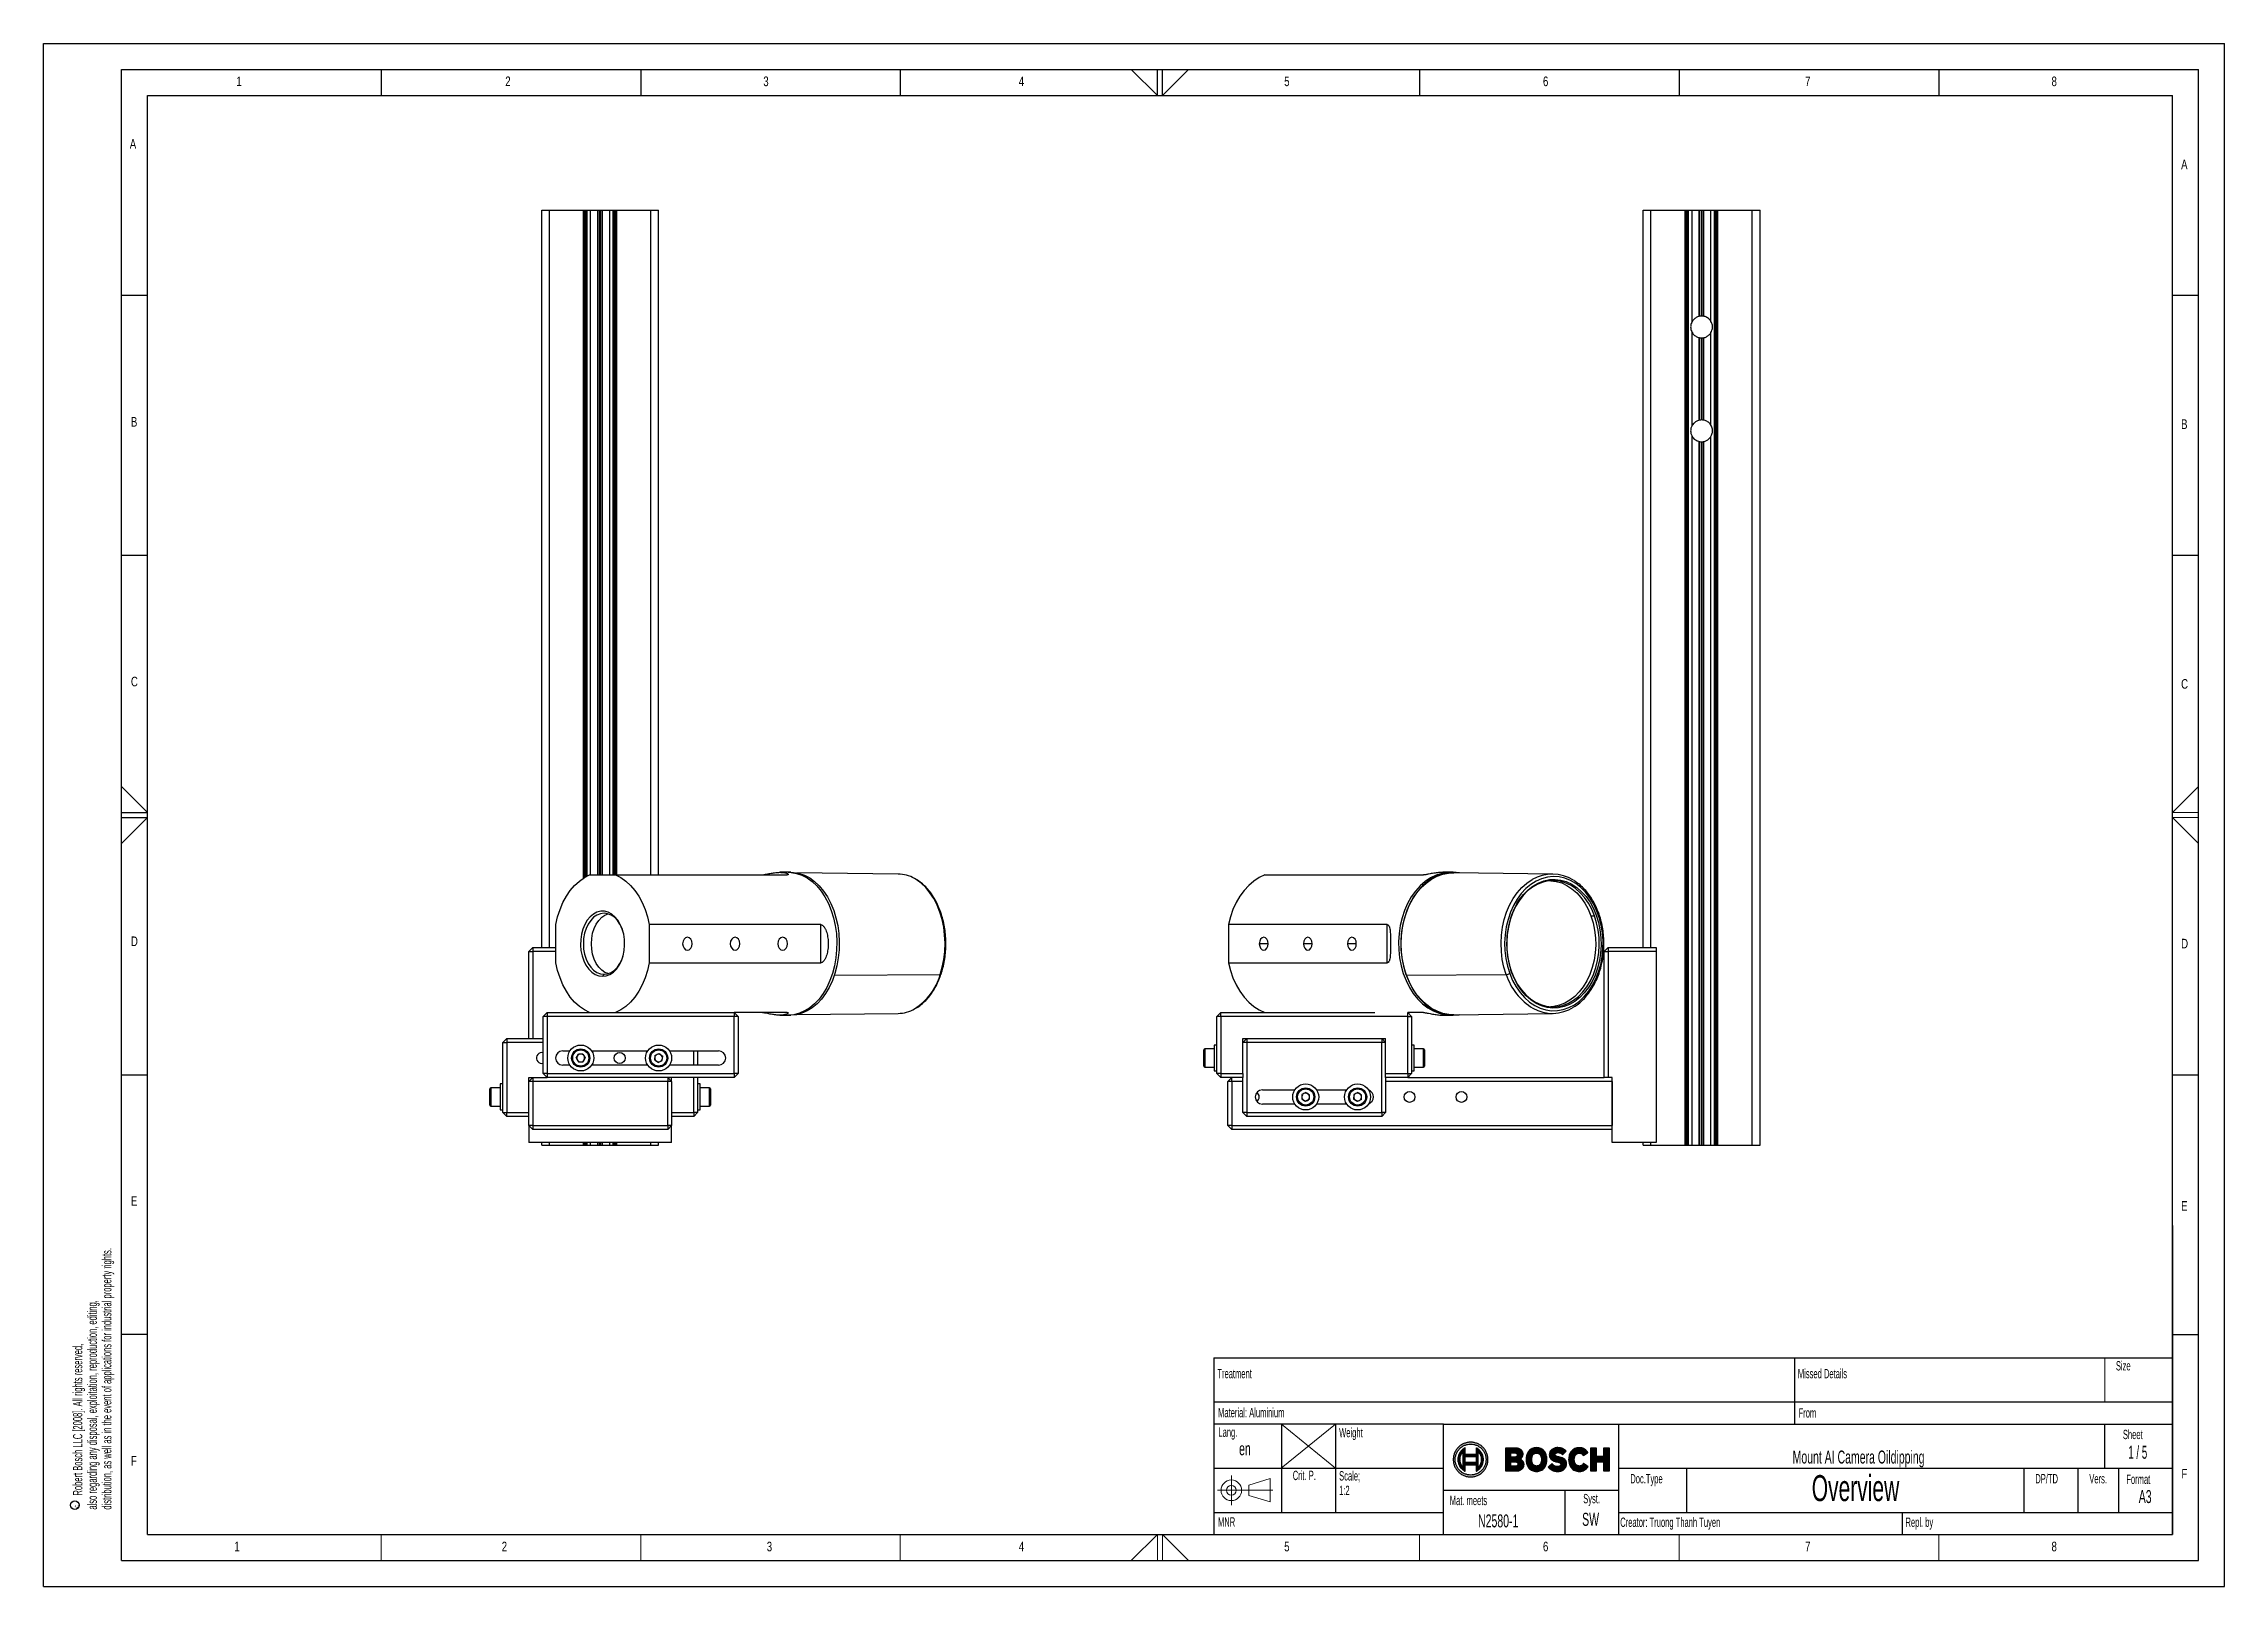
# Model space of a CAD drawing. Header units: millimetres. Extents: x 0 to 420, y 0 to 297.
import ezdxf

# ---------------------------------------------------------------- set-up
doc = ezdxf.new("R2010")
doc.units = ezdxf.units.MM
doc.header["$PDSIZE"] = -1
doc.layers.add('FORMAT', color=7, linetype='Continuous')
doc.layers.add('SLD-0', color=7, linetype='Continuous')
doc.styles.add('SLDTEXTSTYLE0', font='TXT', dxfattribs={"width": 0.75})
doc.styles.add('SLDTEXTSTYLE1', font='TXT', dxfattribs={"width": 0.605})
doc.styles.add('SLDTEXTSTYLE2', font='TXT', dxfattribs={"width": 0.563})

msp = doc.modelspace()

# ---------------------------------------------------------------- texts
at = {"color": 7, "linetype": 'Continuous', "lineweight": 0, "insert": (297.94, 14.16), "char_height": 2.5, "attachment_point": 2, "style": 'SLDTEXTSTYLE1'}
msp.add_mtext('SW', dxfattribs=at)
at = {"layer": 'FORMAT'}
for s, insert, char_height, attachment_point, style in [('1', (37.12, 290.67), 1.85, 1, 'SLDTEXTSTYLE0'), ('2', (88.91, 290.67), 1.85, 1, 'SLDTEXTSTYLE0'), ('3', (138.61, 290.67), 1.85, 1, 'SLDTEXTSTYLE0'), ('4', (187.82, 290.67), 1.85, 1, 'SLDTEXTSTYLE0'), ('5', (238.93, 290.67), 1.85, 1, 'SLDTEXTSTYLE0'), ('6', (288.77, 290.67), 1.85, 1, 'SLDTEXTSTYLE0'), ('7', (339.25, 290.67), 1.85, 1, 'SLDTEXTSTYLE0'), ('8', (386.71, 290.67), 1.85, 1, 'SLDTEXTSTYLE0'), ('A', (16.6, 278.62), 1.85, 1, 'SLDTEXTSTYLE0'), ('A', (411.67, 274.67), 1.85, 1, 'SLDTEXTSTYLE0'), ('B', (16.82, 225.12), 1.85, 1, 'SLDTEXTSTYLE0'), ('B', (411.67, 224.67), 1.85, 1, 'SLDTEXTSTYLE0'), ('C', (16.82, 175.12), 1.85, 1, 'SLDTEXTSTYLE0'), ('C', (411.67, 174.67), 1.85, 1, 'SLDTEXTSTYLE0'), ('D', (16.82, 125.12), 1.85, 1, 'SLDTEXTSTYLE0'), ('D', (411.67, 124.67), 1.85, 1, 'SLDTEXTSTYLE0'), ('E', (16.82, 75.12), 1.85, 1, 'SLDTEXTSTYLE0'), ('E', (411.67, 74.16), 1.85, 1, 'SLDTEXTSTYLE0'), ('Size', (399.11, 43.37), 1.8, 1, 'SLDTEXTSTYLE1'), ('Treatment', (226.06, 41.86), 1.8, 1, 'SLDTEXTSTYLE1'), ('Missed Details', (337.86, 41.86), 1.8, 1, 'SLDTEXTSTYLE1'), ('Material: Aluminium', (226.2, 34.35), 1.8, 1, 'SLDTEXTSTYLE1'), ('From', (338, 34.3), 1.8, 1, 'SLDTEXTSTYLE1'), ('Lang.', (226.26, 30.59), 1.8, 1, 'SLDTEXTSTYLE1'), ('Weight', (249.51, 30.5), 1.8, 1, 'SLDTEXTSTYLE1'), ('Sheet', (400.46, 30.15), 1.8, 1, 'SLDTEXTSTYLE1'), ('Mount AI Camera Oildipping', (349.55, 26.15), 2.5, 2, 'SLDTEXTSTYLE1'), ('1 / 5', (403.32, 27.07), 2.5, 2, 'SLDTEXTSTYLE2'), ('F', (16.82, 25.12), 1.85, 1, 'SLDTEXTSTYLE0'), ('Crit. P.', (240.58, 22.26), 1.8, 1, 'SLDTEXTSTYLE1'), ('Scale;', (249.51, 22.18), 1.8, 1, 'SLDTEXTSTYLE1'), ('Doc.Type', (305.59, 21.63), 1.8, 1, 'SLDTEXTSTYLE1'), ('Overview', (348.96, 21.42), 5, 2, 'SLDTEXTSTYLE1'), ('DP/TD', (383.59, 21.63), 1.8, 1, 'SLDTEXTSTYLE1'), ('Vers.', (393.99, 21.63), 1.8, 1, 'SLDTEXTSTYLE1'), ('Format', (401.12, 21.53), 1.8, 1, 'SLDTEXTSTYLE1'), ('F', (411.73, 22.62), 1.85, 1, 'SLDTEXTSTYLE0'), ('1:2', (249.51, 19.38), 1.8, 1, 'SLDTEXTSTYLE1'), ('Mat. meets', (270.82, 17.44), 1.8, 1, 'SLDTEXTSTYLE1'), ('Syst.', (298.14, 17.8), 1.8, 2, 'SLDTEXTSTYLE1'), ('A3', (404.75, 18.54), 2.5, 2, 'SLDTEXTSTYLE1'), ('MNR', (226.18, 13.3), 1.8, 1, 'SLDTEXTSTYLE1'), ('N2580-1', (276.27, 13.86), 2.5, 1, 'SLDTEXTSTYLE1'), ('Creator: Truong Thanh Tuyen', (303.65, 13.25), 1.8, 1, 'SLDTEXTSTYLE1'), ('Repl. by', (358.59, 13.26), 1.8, 1, 'SLDTEXTSTYLE1'), ('1', (36.73, 8.6), 1.85, 1, 'SLDTEXTSTYLE0'), ('2', (88.23, 8.6), 1.85, 1, 'SLDTEXTSTYLE0'), ('3', (139.28, 8.6), 1.85, 1, 'SLDTEXTSTYLE0'), ('4', (187.82, 8.6), 1.85, 1, 'SLDTEXTSTYLE0'), ('5', (238.93, 8.6), 1.85, 1, 'SLDTEXTSTYLE0'), ('6', (288.77, 8.6), 1.85, 1, 'SLDTEXTSTYLE0'), ('7', (339.25, 8.6), 1.85, 1, 'SLDTEXTSTYLE0'), ('8', (386.71, 8.6), 1.85, 1, 'SLDTEXTSTYLE0')]:
    msp.add_mtext(s, dxfattribs=dict(at, insert=insert, char_height=char_height, attachment_point=attachment_point, style=style))
at = {"layer": 'SLD-0', "char_height": 1.8, "attachment_point": 1, "rotation": 90, "style": 'SLDTEXTSTYLE1'}
for s, insert in [('distribution, as well as in the event of applications for industrial property rights.', (11.26, 14.78)), ('also regarding any disposal, exploitation, reproduction, editing,', (8.46, 14.78)), ('Robert Bosch LLC [2008]. All rights reserved,', (5.66, 17.48))]:
    msp.add_mtext(s, dxfattribs=dict(at, insert=insert))
at = {"layer": 'SLD-0', "insert": (230.24, 27.74), "char_height": 2.5, "attachment_point": 1, "style": 'SLDTEXTSTYLE1'}
msp.add_mtext('en', dxfattribs=at)

# ---------------------------------------------------------------- blocks, each defined once
blk = doc.blocks.new('Bosch_logo')
at = {"linetype": 'Continuous'}
h = blk.add_hatch(color=7, dxfattribs=at)
edge = h.paths.add_edge_path(flags=0)
edge.add_spline(control_points=[(-19.09, 0.83), (-19.25, 0.83), (-19.57, 0.79), (-20.03, 0.65), (-20.44, 0.43), (-20.79, 0.14), (-21.09, -0.22), (-21.31, -0.63), (-21.45, -1.08), (-21.48, -1.4), (-21.48, -1.56)], knot_values=[1, 1, 1, 1, 1.129143, 1.254452, 1.377674, 1.5, 1.622326, 1.745548, 1.870857, 2, 2, 2, 2], weights=[1, 1, 1, 1, 1, 1, 1, 1, 1, 1, 1], degree=3, periodic=0)
edge.add_spline(control_points=[(-21.48, -1.56), (-21.48, -1.72), (-21.45, -2.04), (-21.31, -2.49), (-21.09, -2.9), (-20.79, -3.26), (-20.44, -3.55), (-20.03, -3.77), (-19.57, -3.91), (-19.25, -3.95), (-19.09, -3.95)], knot_values=[2, 2, 2, 2, 2.129137, 2.254443, 2.377665, 2.499992, 2.62232, 2.745544, 2.870855, 3, 3, 3, 3], weights=[1, 1, 1, 1, 1, 1, 1, 1, 1, 1, 1], degree=3, periodic=0)
edge.add_spline(control_points=[(-19.09, -3.95), (-18.93, -3.95), (-18.61, -3.91), (-18.16, -3.77), (-17.75, -3.55), (-17.4, -3.26), (-17.1, -2.9), (-16.88, -2.49), (-16.74, -2.04), (-16.71, -1.72), (-16.71, -1.56)], knot_values=[3, 3, 3, 3, 3.129141, 3.254451, 3.377676, 3.500005, 3.622334, 3.745557, 3.870864, 4, 4, 4, 4], weights=[1, 1, 1, 1, 1, 1, 1, 1, 1, 1, 1], degree=3, periodic=0)
edge.add_spline(control_points=[(-16.71, -1.56), (-16.71, -1.4), (-16.74, -1.08), (-16.88, -0.63), (-17.1, -0.22), (-17.4, 0.14), (-17.75, 0.43), (-18.16, 0.65), (-18.61, 0.79), (-18.93, 0.83), (-19.09, 0.83)], knot_values=[0, 0, 0, 0, 0.129143, 0.254454, 0.377677, 0.500004, 0.622331, 0.745553, 0.870861, 1, 1, 1, 1], weights=[1, 1, 1, 1, 1, 1, 1, 1, 1, 1, 1], degree=3, periodic=0)
edge = h.paths.add_edge_path(flags=0)
edge.add_spline(control_points=[(-19.09, -3.69), (-19.24, -3.69), (-19.52, -3.66), (-19.92, -3.53), (-20.29, -3.33), (-20.61, -3.07), (-20.87, -2.75), (-21.07, -2.39), (-21.19, -1.99), (-21.22, -1.7), (-21.22, -1.56)], knot_values=[2, 2, 2, 2, 2.129015, 2.2543, 2.377579, 2.500005, 2.62243, 2.745707, 2.870989, 3, 3, 3, 3], weights=[1, 1, 1, 1, 1, 1, 1, 1, 1, 1, 1], degree=3, periodic=0)
edge.add_spline(control_points=[(-21.22, -1.56), (-21.22, -1.42), (-21.19, -1.13), (-21.07, -0.73), (-20.87, -0.37), (-20.61, -0.05), (-20.29, 0.21), (-19.92, 0.41), (-19.52, 0.54), (-19.24, 0.57), (-19.09, 0.57)], knot_values=[3, 3, 3, 3, 3.129013, 3.254297, 3.377574, 3.5, 3.622425, 3.745703, 3.870987, 4, 4, 4, 4], weights=[1, 1, 1, 1, 1, 1, 1, 1, 1, 1, 1], degree=3, periodic=0)
edge.add_spline(control_points=[(-19.09, 0.57), (-18.95, 0.57), (-18.67, 0.54), (-18.26, 0.41), (-17.9, 0.21), (-17.58, -0.05), (-17.32, -0.37), (-17.12, -0.73), (-17, -1.13), (-16.97, -1.42), (-16.97, -1.56)], knot_values=[0, 0, 0, 0, 0.129013, 0.254297, 0.377575, 0.5, 0.622426, 0.745703, 0.870987, 1, 1, 1, 1], weights=[1, 1, 1, 1, 1, 1, 1, 1, 1, 1, 1], degree=3, periodic=0)
edge.add_spline(control_points=[(-16.97, -1.56), (-16.97, -1.7), (-17, -1.99), (-17.12, -2.39), (-17.32, -2.75), (-17.58, -3.07), (-17.9, -3.33), (-18.26, -3.53), (-18.67, -3.66), (-18.95, -3.69), (-19.09, -3.69)], knot_values=[1, 1, 1, 1, 1.129011, 1.254293, 1.377569, 1.499994, 1.62242, 1.745698, 1.870984, 2, 2, 2, 2], weights=[1, 1, 1, 1, 1, 1, 1, 1, 1, 1, 1], degree=3, periodic=0)
h = blk.add_hatch(color=7, dxfattribs=at)
edge = h.paths.add_edge_path(flags=0)
edge.add_spline(control_points=[(-17.34, -1.56), (-17.34, -1.48), (-17.35, -1.33), (-17.39, -1.1), (-17.47, -0.88), (-17.57, -0.67), (-17.69, -0.48), (-17.84, -0.3), (-18.01, -0.15), (-18.18, -0.03), (-18.29, 0.03), (-18.33, 0.05)], knot_values=[1, 1, 1, 1, 1.11875, 1.235358, 1.350638, 1.465346, 1.580206, 1.695924, 1.81322, 1.932843, 2, 2, 2, 2], weights=[1, 1, 1, 1, 1, 1, 1, 1, 1, 1, 1, 1], degree=3, periodic=0)
edge.add_line((-18.33, 0.05), (-18.33, -0.85))
edge.add_line((-18.33, -0.85), (-19.86, -0.85))
edge.add_line((-19.86, -0.85), (-19.86, 0.05))
edge.add_spline(control_points=[(-19.86, 0.05), (-19.9, 0.03), (-20.01, -0.03), (-20.17, -0.15), (-20.35, -0.31), (-20.5, -0.48), (-20.62, -0.67), (-20.72, -0.88), (-20.79, -1.1), (-20.84, -1.33), (-20.85, -1.48), (-20.85, -1.56)], knot_values=[5, 5, 5, 5, 5.067081, 5.186743, 5.3041, 5.419866, 5.534741, 5.649429, 5.764667, 5.88124, 6, 6, 6, 6], weights=[1, 1, 1, 1, 1, 1, 1, 1, 1, 1, 1, 1], degree=3, periodic=0)
edge.add_spline(control_points=[(-20.85, -1.56), (-20.85, -1.64), (-20.84, -1.79), (-20.79, -2.02), (-20.72, -2.24), (-20.62, -2.44), (-20.5, -2.64), (-20.35, -2.81), (-20.17, -2.97), (-20.01, -3.09), (-19.9, -3.15), (-19.86, -3.17)], knot_values=[6, 6, 6, 6, 6.118545, 6.23462, 6.349211, 6.463277, 6.577752, 6.693544, 6.811542, 6.932619, 7, 7, 7, 7], weights=[1, 1, 1, 1, 1, 1, 1, 1, 1, 1, 1, 1], degree=3, periodic=0)
edge.add_line((-19.86, -3.17), (-19.86, -2.27))
edge.add_line((-19.86, -2.27), (-18.33, -2.27))
edge.add_line((-18.33, -2.27), (-18.33, -3.17))
edge.add_spline(control_points=[(-18.33, -3.17), (-18.29, -3.15), (-18.18, -3.09), (-18.01, -2.97), (-17.84, -2.82), (-17.69, -2.64), (-17.57, -2.45), (-17.47, -2.24), (-17.39, -2.02), (-17.35, -1.79), (-17.34, -1.64), (-17.34, -1.56)], knot_values=[0, 0, 0, 0, 0.067062, 0.186788, 0.304137, 0.419867, 0.534708, 0.649384, 0.764633, 0.881229, 1, 1, 1, 1], weights=[1, 1, 1, 1, 1, 1, 1, 1, 1, 1, 1, 1], degree=3, periodic=0)
edge = h.paths.add_edge_path(flags=0)
edge.add_spline(control_points=[(-20.15, -2.61), (-20.21, -2.55), (-20.32, -2.4), (-20.46, -2.15), (-20.54, -1.86), (-20.56, -1.66), (-20.56, -1.56)], knot_values=[0, 0, 0, 0, 0.230716, 0.485534, 0.740848, 1, 1, 1, 1], weights=[1, 1, 1, 1, 1, 1, 1], degree=3, periodic=0)
edge.add_spline(control_points=[(-20.56, -1.56), (-20.56, -1.46), (-20.54, -1.26), (-20.46, -0.97), (-20.32, -0.72), (-20.21, -0.57), (-20.15, -0.51)], knot_values=[1, 1, 1, 1, 1.258923, 1.514213, 1.769137, 2, 2, 2, 2], weights=[1, 1, 1, 1, 1, 1, 1], degree=3, periodic=0)
edge.add_line((-20.15, -0.51), (-20.15, -2.61))
h.paths.add_polyline_path([(-18.33, -1.14), (-18.33, -1.98), (-19.86, -1.98), (-19.86, -1.14)], flags=0)
edge = h.paths.add_edge_path(flags=0)
edge.add_spline(control_points=[(-17.63, -1.56), (-17.63, -1.66), (-17.65, -1.86), (-17.73, -2.15), (-17.86, -2.4), (-17.98, -2.55), (-18.04, -2.61)], knot_values=[1, 1, 1, 1, 1.259119, 1.514406, 1.769207, 2, 2, 2, 2], weights=[1, 1, 1, 1, 1, 1, 1], degree=3, periodic=0)
edge.add_line((-18.04, -2.61), (-18.04, -0.51))
edge.add_spline(control_points=[(-18.04, -0.51), (-17.98, -0.57), (-17.86, -0.72), (-17.73, -0.97), (-17.65, -1.26), (-17.63, -1.46), (-17.63, -1.56)], knot_values=[0, 0, 0, 0, 0.23094, 0.485847, 0.74111, 1, 1, 1, 1], weights=[1, 1, 1, 1, 1, 1, 1], degree=3, periodic=0)
h = blk.add_hatch(color=7, dxfattribs=at)
edge = h.paths.add_edge_path(flags=0)
edge.add_line((-14.32, 0), (-14.32, -3.12))
edge.add_line((-14.32, -3.12), (-12.72, -3.12))
edge.add_spline(control_points=[(-12.72, -3.12), (-12.66, -3.12), (-12.54, -3.11), (-12.36, -3.07), (-12.2, -2.99), (-12.05, -2.89), (-11.92, -2.76), (-11.82, -2.61), (-11.76, -2.44), (-11.75, -2.32), (-11.75, -2.25)], knot_values=[1, 1, 1, 1, 1.126298, 1.252075, 1.376857, 1.500279, 1.622498, 1.744628, 1.86913, 2, 2, 2, 2], weights=[1, 1, 1, 1, 1, 1, 1, 1, 1, 1, 1], degree=3, periodic=0)
edge.add_spline(control_points=[(-11.75, -2.25), (-11.75, -1.88), (-11.95, -1.62), (-12.32, -1.5)], knot_values=[2, 2, 2, 2, 3, 3, 3, 3], weights=[1, 1, 1, 1], degree=3, periodic=0)
edge.add_spline(control_points=[(-12.32, -1.5), (-12.05, -1.39), (-11.88, -1.15), (-11.88, -0.86)], knot_values=[3, 3, 3, 3, 4, 4, 4, 4], weights=[1, 1, 1, 1], degree=3, periodic=0)
edge.add_spline(control_points=[(-11.88, -0.86), (-11.88, -0.79), (-11.9, -0.66), (-11.95, -0.48), (-12.04, -0.33), (-12.16, -0.21), (-12.3, -0.11), (-12.44, -0.06), (-12.56, -0.03), (-12.69, -0.01), (-12.79, 0), (-12.86, 0)], knot_values=[4, 4, 4, 4, 4.138726, 4.263614, 4.380196, 4.493995, 4.609834, 4.731357, 4.795091, 4.861041, 5, 5, 5, 5], weights=[1, 1, 1, 1, 1, 1, 1, 1, 1, 1, 1, 1], degree=3, periodic=0)
edge.add_line((-12.86, 0), (-14.32, 0))
edge = h.paths.add_edge_path(flags=0)
edge.add_line((-12.99, -1.23), (-13.55, -1.23))
edge.add_line((-13.55, -1.23), (-13.55, -0.65))
edge.add_line((-13.55, -0.65), (-12.98, -0.65))
edge.add_spline(control_points=[(-12.98, -0.65), (-12.94, -0.65), (-12.88, -0.66), (-12.81, -0.7), (-12.76, -0.73), (-12.73, -0.78), (-12.7, -0.83), (-12.68, -0.88), (-12.68, -0.93), (-12.68, -0.95)], knot_values=[0, 0, 0, 0, 0.262903, 0.383932, 0.501607, 0.619042, 0.739321, 0.865393, 1, 1, 1, 1], weights=[1, 1, 1, 1, 1, 1, 1, 1, 1, 1], degree=3, periodic=0)
edge.add_spline(control_points=[(-12.68, -0.95), (-12.68, -0.98), (-12.7, -1.05), (-12.75, -1.13), (-12.81, -1.18), (-12.86, -1.21), (-12.92, -1.23), (-12.97, -1.23), (-12.99, -1.23)], knot_values=[1, 1, 1, 1, 1.223799, 1.457178, 1.580002, 1.709138, 1.847774, 2, 2, 2, 2], weights=[1, 1, 1, 1, 1, 1, 1, 1, 1], degree=3, periodic=0)
edge = h.paths.add_edge_path(flags=0)
edge.add_line((-12.98, -2.47), (-13.55, -2.47))
edge.add_line((-13.55, -2.47), (-13.55, -1.86))
edge.add_line((-13.55, -1.86), (-12.99, -1.86))
edge.add_spline(control_points=[(-12.99, -1.86), (-12.96, -1.86), (-12.9, -1.86), (-12.81, -1.88), (-12.74, -1.91), (-12.68, -1.94), (-12.64, -1.99), (-12.6, -2.04), (-12.58, -2.1), (-12.58, -2.14), (-12.58, -2.16)], knot_values=[4, 4, 4, 4, 4.169584, 4.318204, 4.44921, 4.566675, 4.675402, 4.780628, 4.887411, 5, 5, 5, 5], weights=[1, 1, 1, 1, 1, 1, 1, 1, 1, 1, 1], degree=3, periodic=0)
edge.add_spline(control_points=[(-12.58, -2.16), (-12.58, -2.19), (-12.58, -2.24), (-12.61, -2.31), (-12.64, -2.36), (-12.69, -2.41), (-12.75, -2.44), (-12.82, -2.46), (-12.9, -2.47), (-12.95, -2.47), (-12.98, -2.47)], knot_values=[0, 0, 0, 0, 0.13693, 0.257262, 0.368703, 0.4789, 0.594051, 0.71818, 0.853308, 1, 1, 1, 1], weights=[1, 1, 1, 1, 1, 1, 1, 1, 1, 1, 1], degree=3, periodic=0)
h = blk.add_hatch(color=7, dxfattribs=at)
edge = h.paths.add_edge_path(flags=0)
edge.add_spline(control_points=[(-8.59, -1.56), (-8.59, -1.34), (-8.63, -1.02), (-8.79, -0.64), (-8.96, -0.39), (-9.16, -0.19), (-9.42, -0.04), (-9.71, 0.06), (-9.92, 0.08), (-10.02, 0.08)], knot_values=[3, 3, 3, 3, 3.265622, 3.38947, 3.508778, 3.625817, 3.743834, 3.866982, 4, 4, 4, 4], weights=[1, 1, 1, 1, 1, 1, 1, 1, 1, 1], degree=3, periodic=0)
edge.add_spline(control_points=[(-10.02, 0.08), (-10.13, 0.08), (-10.34, 0.06), (-10.63, -0.04), (-10.88, -0.19), (-11.09, -0.39), (-11.26, -0.64), (-11.37, -0.92), (-11.45, -1.23), (-11.46, -1.45), (-11.46, -1.56)], knot_values=[0, 0, 0, 0, 0.132442, 0.255308, 0.373253, 0.490335, 0.609715, 0.733608, 0.863424, 1, 1, 1, 1], weights=[1, 1, 1, 1, 1, 1, 1, 1, 1, 1, 1], degree=3, periodic=0)
edge.add_spline(control_points=[(-11.46, -1.56), (-11.46, -1.67), (-11.45, -1.89), (-11.37, -2.2), (-11.26, -2.48), (-11.09, -2.73), (-10.88, -2.93), (-10.63, -3.08), (-10.34, -3.18), (-10.13, -3.2), (-10.02, -3.2)], knot_values=[1, 1, 1, 1, 1.137058, 1.267067, 1.390939, 1.510171, 1.627062, 1.744845, 1.867609, 2, 2, 2, 2], weights=[1, 1, 1, 1, 1, 1, 1, 1, 1, 1, 1], degree=3, periodic=0)
edge.add_spline(control_points=[(-10.02, -3.2), (-9.92, -3.2), (-9.71, -3.18), (-9.42, -3.08), (-9.16, -2.93), (-8.96, -2.73), (-8.79, -2.48), (-8.63, -2.1), (-8.59, -1.78), (-8.59, -1.56)], knot_values=[2, 2, 2, 2, 2.132959, 2.256002, 2.373854, 2.490704, 2.609866, 2.733695, 3, 3, 3, 3], weights=[1, 1, 1, 1, 1, 1, 1, 1, 1, 1], degree=3, periodic=0)
edge = h.paths.add_edge_path(flags=0)
edge.add_spline(control_points=[(-10.02, -2.45), (-10.08, -2.45), (-10.18, -2.44), (-10.32, -2.39), (-10.43, -2.3), (-10.53, -2.19), (-10.6, -2.06), (-10.65, -1.91), (-10.68, -1.74), (-10.69, -1.62), (-10.69, -1.56)], knot_values=[1, 1, 1, 1, 1.126022, 1.242054, 1.354766, 1.469608, 1.590236, 1.718578, 1.855252, 2, 2, 2, 2], weights=[1, 1, 1, 1, 1, 1, 1, 1, 1, 1, 1], degree=3, periodic=0)
edge.add_spline(control_points=[(-10.69, -1.56), (-10.69, -1.5), (-10.68, -1.38), (-10.65, -1.22), (-10.6, -1.07), (-10.53, -0.93), (-10.43, -0.82), (-10.32, -0.74), (-10.18, -0.68), (-10.08, -0.67), (-10.02, -0.67)], knot_values=[2, 2, 2, 2, 2.144038, 2.280288, 2.408454, 2.529112, 2.644145, 2.75716, 2.873562, 3, 3, 3, 3], weights=[1, 1, 1, 1, 1, 1, 1, 1, 1, 1, 1], degree=3, periodic=0)
edge.add_spline(control_points=[(-10.02, -0.67), (-9.97, -0.67), (-9.87, -0.68), (-9.73, -0.74), (-9.61, -0.82), (-9.52, -0.93), (-9.45, -1.07), (-9.39, -1.22), (-9.36, -1.38), (-9.36, -1.5), (-9.36, -1.56)], knot_values=[3, 3, 3, 3, 3.126334, 3.242884, 3.356143, 3.471378, 3.592113, 3.720206, 3.85625, 4, 4, 4, 4], weights=[1, 1, 1, 1, 1, 1, 1, 1, 1, 1, 1], degree=3, periodic=0)
edge.add_spline(control_points=[(-9.36, -1.56), (-9.36, -1.62), (-9.36, -1.74), (-9.39, -1.91), (-9.45, -2.06), (-9.52, -2.19), (-9.61, -2.3), (-9.73, -2.39), (-9.87, -2.44), (-9.97, -2.45), (-10.02, -2.45)], knot_values=[0, 0, 0, 0, 0.14446, 0.28093, 0.4092, 0.529906, 0.644952, 0.757909, 0.874086, 1, 1, 1, 1], weights=[1, 1, 1, 1, 1, 1, 1, 1, 1, 1, 1], degree=3, periodic=0)
h = blk.add_hatch(color=7, dxfattribs=at)
edge = h.paths.add_edge_path(flags=0)
edge.add_spline(control_points=[(-7.47, -0.89), (-7.47, -0.87), (-7.47, -0.82), (-7.44, -0.76), (-7.4, -0.71), (-7.35, -0.67), (-7.29, -0.64), (-7.21, -0.61), (-7.14, -0.6), (-7.09, -0.6)], knot_values=[5, 5, 5, 5, 5.135975, 5.259361, 5.378167, 5.497749, 5.620502, 5.746431, 6, 6, 6, 6], weights=[1, 1, 1, 1, 1, 1, 1, 1, 1, 1], degree=3, periodic=0)
edge.add_spline(control_points=[(-7.09, -0.6), (-7.03, -0.6), (-6.91, -0.62), (-6.73, -0.68), (-6.58, -0.77), (-6.49, -0.85), (-6.45, -0.89)], knot_values=[6, 6, 6, 6, 6.263489, 6.517535, 6.763897, 7, 7, 7, 7], weights=[1, 1, 1, 1, 1, 1, 1], degree=3, periodic=0)
edge.add_line((-6.45, -0.89), (-5.97, -0.41))
edge.add_spline(control_points=[(-5.97, -0.41), (-6.03, -0.34), (-6.16, -0.22), (-6.42, -0.06), (-6.74, 0.05), (-6.98, 0.08), (-7.11, 0.08)], knot_values=[8, 8, 8, 8, 8.207, 8.438239, 8.698654, 9, 9, 9, 9], weights=[1, 1, 1, 1, 1, 1, 1], degree=3, periodic=0)
edge.add_spline(control_points=[(-7.11, 0.08), (-7.26, 0.08), (-7.49, 0.05), (-7.76, -0.06), (-7.94, -0.18), (-8.08, -0.32), (-8.19, -0.49), (-8.25, -0.69), (-8.27, -0.83), (-8.27, -0.9)], knot_values=[9, 9, 9, 9, 9.27258, 9.397976, 9.517718, 9.634138, 9.750492, 9.870893, 10, 10, 10, 10], weights=[1, 1, 1, 1, 1, 1, 1, 1, 1, 1], degree=3, periodic=0)
edge.add_spline(control_points=[(-8.27, -0.9), (-8.27, -0.97), (-8.25, -1.1), (-8.2, -1.27), (-8.12, -1.42), (-8, -1.55), (-7.87, -1.66), (-7.72, -1.74), (-7.55, -1.8), (-7.43, -1.83), (-7.37, -1.85)], knot_values=[10, 10, 10, 10, 10.138816, 10.265029, 10.384301, 10.501512, 10.620219, 10.742508, 10.869169, 11, 11, 11, 11], weights=[1, 1, 1, 1, 1, 1, 1, 1, 1, 1, 1], degree=3, periodic=0)
edge.add_line((-7.37, -1.85), (-7.26, -1.87))
edge.add_spline(control_points=[(-7.26, -1.87), (-7.21, -1.88), (-7.12, -1.9), (-7, -1.93), (-6.91, -1.96), (-6.83, -2), (-6.77, -2.04), (-6.73, -2.09), (-6.7, -2.15), (-6.7, -2.19), (-6.7, -2.22)], knot_values=[12, 12, 12, 12, 12.202172, 12.372994, 12.515341, 12.632935, 12.731149, 12.818004, 12.904091, 13, 13, 13, 13], weights=[1, 1, 1, 1, 1, 1, 1, 1, 1, 1, 1], degree=3, periodic=0)
edge.add_spline(control_points=[(-6.7, -2.22), (-6.7, -2.24), (-6.7, -2.28), (-6.73, -2.34), (-6.77, -2.4), (-6.82, -2.44), (-6.88, -2.48), (-6.98, -2.52), (-7.06, -2.52), (-7.12, -2.52)], knot_values=[13, 13, 13, 13, 13.114587, 13.224515, 13.334602, 13.448979, 13.57083, 13.702431, 14, 14, 14, 14], weights=[1, 1, 1, 1, 1, 1, 1, 1, 1, 1], degree=3, periodic=0)
edge.add_spline(control_points=[(-7.12, -2.52), (-7.2, -2.52), (-7.35, -2.51), (-7.56, -2.43), (-7.75, -2.3), (-7.86, -2.19), (-7.91, -2.12)], knot_values=[14, 14, 14, 14, 14.244767, 14.486017, 14.734285, 15, 15, 15, 15], weights=[1, 1, 1, 1, 1, 1, 1], degree=3, periodic=0)
edge.add_line((-7.91, -2.12), (-8.41, -2.61))
edge.add_spline(control_points=[(-8.41, -2.61), (-8.34, -2.69), (-8.23, -2.81), (-8.06, -2.95), (-7.91, -3.03), (-7.75, -3.11), (-7.56, -3.16), (-7.34, -3.19), (-7.19, -3.2), (-7.11, -3.2)], knot_values=[0, 0, 0, 0, 0.216743, 0.327248, 0.441656, 0.562716, 0.693711, 0.838238, 1, 1, 1, 1], weights=[1, 1, 1, 1, 1, 1, 1, 1, 1, 1], degree=3, periodic=0)
edge.add_spline(control_points=[(-7.11, -3.2), (-6.97, -3.2), (-6.74, -3.17), (-6.47, -3.06), (-6.28, -2.95), (-6.13, -2.81), (-6, -2.63), (-5.92, -2.42), (-5.9, -2.26), (-5.9, -2.18)], knot_values=[1, 1, 1, 1, 1.24959, 1.37341, 1.495138, 1.615303, 1.736226, 1.862349, 2, 2, 2, 2], weights=[1, 1, 1, 1, 1, 1, 1, 1, 1, 1], degree=3, periodic=0)
edge.add_spline(control_points=[(-5.9, -2.18), (-5.9, -2.1), (-5.91, -1.98), (-5.95, -1.83), (-5.99, -1.74), (-6.04, -1.66), (-6.11, -1.56), (-6.22, -1.46), (-6.38, -1.38), (-6.55, -1.31), (-6.72, -1.26), (-6.83, -1.24), (-6.89, -1.23)], knot_values=[2, 2, 2, 2, 2.16118, 2.231758, 2.297422, 2.359501, 2.419204, 2.535141, 2.650814, 2.767864, 2.885189, 3, 3, 3, 3], weights=[1, 1, 1, 1, 1, 1, 1, 1, 1, 1, 1, 1, 1], degree=3, periodic=0)
edge.add_line((-6.89, -1.23), (-7, -1.2))
edge.add_spline(control_points=[(-7, -1.2), (-7.03, -1.2), (-7.09, -1.18), (-7.18, -1.16), (-7.26, -1.13), (-7.33, -1.1), (-7.39, -1.06), (-7.44, -1.01), (-7.47, -0.96), (-7.47, -0.91), (-7.47, -0.89)], knot_values=[4, 4, 4, 4, 4.160942, 4.311658, 4.450355, 4.576022, 4.689082, 4.79245, 4.892708, 5, 5, 5, 5], weights=[1, 1, 1, 1, 1, 1, 1, 1, 1, 1, 1], degree=3, periodic=0)
h = blk.add_hatch(color=7, dxfattribs=at)
edge = h.paths.add_edge_path(flags=0)
edge.add_spline(control_points=[(-4.84, -1.54), (-4.84, -1.48), (-4.83, -1.35), (-4.78, -1.17), (-4.72, -1.02), (-4.63, -0.9), (-4.53, -0.8), (-4.41, -0.73), (-4.28, -0.68), (-4.2, -0.67), (-4.15, -0.67)], knot_values=[6, 6, 6, 6, 6.161037, 6.306415, 6.439103, 6.561847, 6.677133, 6.787209, 6.894152, 7, 7, 7, 7], weights=[1, 1, 1, 1, 1, 1, 1, 1, 1, 1, 1], degree=3, periodic=0)
edge.add_spline(control_points=[(-4.15, -0.67), (-4.09, -0.67), (-4, -0.68), (-3.89, -0.72), (-3.81, -0.76), (-3.75, -0.82), (-3.67, -0.9), (-3.62, -0.97), (-3.59, -1.02)], knot_values=[7, 7, 7, 7, 7.267222, 7.388088, 7.505286, 7.622384, 7.742441, 8, 8, 8, 8], weights=[1, 1, 1, 1, 1, 1, 1, 1, 1], degree=3, periodic=0)
edge.add_line((-3.59, -1.02), (-2.95, -0.6))
edge.add_spline(control_points=[(-2.95, -0.6), (-2.99, -0.55), (-3.07, -0.44), (-3.2, -0.3), (-3.33, -0.18), (-3.48, -0.08), (-3.63, -0.01), (-3.86, 0.06), (-4.04, 0.07), (-4.16, 0.07)], knot_values=[9, 9, 9, 9, 9.141792, 9.273033, 9.396287, 9.514496, 9.630867, 9.748657, 10, 10, 10, 10], weights=[1, 1, 1, 1, 1, 1, 1, 1, 1, 1], degree=3, periodic=0)
edge.add_spline(control_points=[(-4.16, 0.07), (-4.27, 0.07), (-4.48, 0.05), (-4.78, -0.04), (-5.04, -0.2), (-5.25, -0.4), (-5.41, -0.64), (-5.53, -0.92), (-5.6, -1.22), (-5.61, -1.43), (-5.61, -1.54)], knot_values=[0, 0, 0, 0, 0.137202, 0.263004, 0.382389, 0.499709, 0.618319, 0.740481, 0.867503, 1, 1, 1, 1], weights=[1, 1, 1, 1, 1, 1, 1, 1, 1, 1, 1], degree=3, periodic=0)
edge.add_spline(control_points=[(-5.61, -1.54), (-5.61, -1.65), (-5.6, -1.88), (-5.52, -2.19), (-5.4, -2.48), (-5.23, -2.72), (-5.02, -2.93), (-4.77, -3.08), (-4.48, -3.18), (-4.27, -3.2), (-4.17, -3.2)], knot_values=[1, 1, 1, 1, 1.137733, 1.268688, 1.393811, 1.514396, 1.632307, 1.750157, 1.87136, 2, 2, 2, 2], weights=[1, 1, 1, 1, 1, 1, 1, 1, 1, 1, 1], degree=3, periodic=0)
edge.add_spline(control_points=[(-4.17, -3.2), (-4.09, -3.2), (-3.96, -3.19), (-3.76, -3.16), (-3.59, -3.11), (-3.44, -3.04), (-3.3, -2.94), (-3.17, -2.82), (-3.05, -2.68), (-2.97, -2.58), (-2.93, -2.52)], knot_values=[2, 2, 2, 2, 2.146769, 2.277507, 2.396986, 2.510414, 2.623051, 2.739689, 2.864302, 3, 3, 3, 3], weights=[1, 1, 1, 1, 1, 1, 1, 1, 1, 1, 1], degree=3, periodic=0)
edge.add_line((-2.93, -2.52), (-3.57, -2.09))
edge.add_spline(control_points=[(-3.57, -2.09), (-3.58, -2.12), (-3.61, -2.17), (-3.67, -2.24), (-3.72, -2.3), (-3.78, -2.35), (-3.86, -2.4), (-3.94, -2.43), (-4.03, -2.45), (-4.1, -2.45), (-4.13, -2.45)], knot_values=[4, 4, 4, 4, 4.128385, 4.250666, 4.368128, 4.483034, 4.598826, 4.720053, 4.851972, 5, 5, 5, 5], weights=[1, 1, 1, 1, 1, 1, 1, 1, 1, 1, 1], degree=3, periodic=0)
edge.add_spline(control_points=[(-4.13, -2.45), (-4.17, -2.45), (-4.26, -2.44), (-4.39, -2.4), (-4.51, -2.33), (-4.62, -2.23), (-4.71, -2.1), (-4.78, -1.94), (-4.83, -1.75), (-4.84, -1.61), (-4.84, -1.54)], knot_values=[5, 5, 5, 5, 5.100905, 5.204158, 5.311192, 5.424096, 5.545704, 5.679523, 5.82954, 6, 6, 6, 6], weights=[1, 1, 1, 1, 1, 1, 1, 1, 1, 1, 1], degree=3, periodic=0)
blk.add_hatch(color=7, dxfattribs=at).paths.add_polyline_path([(0, -3.12), (0, 0), (-0.82, 0), (-0.82, -1.15), (-1.77, -1.15), (-1.77, 0), (-2.59, 0), (-2.59, -3.12), (-1.77, -3.12), (-1.77, -1.89), (-0.82, -1.89), (-0.82, -3.12)], flags=0)
at = {"layer": 'SLD-0'}
for points, knots in [([(-19.09, 0.83), (-19.25, 0.83), (-19.57, 0.79), (-20.03, 0.65), (-20.44, 0.43), (-20.79, 0.14), (-21.09, -0.22), (-21.31, -0.63), (-21.45, -1.08), (-21.48, -1.4), (-21.48, -1.56)], [1, 1, 1, 1, 1.129143, 1.254452, 1.377674, 1.5, 1.622326, 1.745548, 1.870857, 2, 2, 2, 2]), ([(-21.22, -1.56), (-21.22, -1.42), (-21.19, -1.13), (-21.07, -0.73), (-20.87, -0.37), (-20.61, -0.05), (-20.29, 0.21), (-19.92, 0.41), (-19.52, 0.54), (-19.24, 0.57), (-19.09, 0.57)], [3, 3, 3, 3, 3.129013, 3.254297, 3.377574, 3.5, 3.622425, 3.745703, 3.870987, 4, 4, 4, 4]), ([(-19.86, 0.05), (-19.9, 0.03), (-20.01, -0.03), (-20.17, -0.15), (-20.35, -0.31), (-20.5, -0.48), (-20.62, -0.67), (-20.72, -0.88), (-20.79, -1.1), (-20.84, -1.33), (-20.85, -1.48), (-20.85, -1.56)], [5, 5, 5, 5, 5.067081, 5.186743, 5.3041, 5.419866, 5.534741, 5.649429, 5.764667, 5.88124, 6, 6, 6, 6]), ([(-16.71, -1.56), (-16.71, -1.4), (-16.74, -1.08), (-16.88, -0.63), (-17.1, -0.22), (-17.4, 0.14), (-17.75, 0.43), (-18.16, 0.65), (-18.61, 0.79), (-18.93, 0.83), (-19.09, 0.83)], [0, 0, 0, 0, 0.129143, 0.254454, 0.377677, 0.500004, 0.622331, 0.745553, 0.870861, 1, 1, 1, 1]), ([(-19.09, 0.57), (-18.95, 0.57), (-18.67, 0.54), (-18.26, 0.41), (-17.9, 0.21), (-17.58, -0.05), (-17.32, -0.37), (-17.12, -0.73), (-17, -1.13), (-16.97, -1.42), (-16.97, -1.56)], [0, 0, 0, 0, 0.129013, 0.254297, 0.377575, 0.5, 0.622426, 0.745703, 0.870987, 1, 1, 1, 1]), ([(-17.34, -1.56), (-17.34, -1.48), (-17.35, -1.33), (-17.39, -1.1), (-17.47, -0.88), (-17.57, -0.67), (-17.69, -0.48), (-17.84, -0.3), (-18.01, -0.15), (-18.18, -0.03), (-18.29, 0.03), (-18.33, 0.05)], [1, 1, 1, 1, 1.11875, 1.235358, 1.350638, 1.465346, 1.580206, 1.695924, 1.81322, 1.932843, 2, 2, 2, 2]), ([(-11.88, -0.86), (-11.88, -0.79), (-11.9, -0.66), (-11.95, -0.48), (-12.04, -0.33), (-12.16, -0.21), (-12.3, -0.11), (-12.44, -0.06), (-12.56, -0.03), (-12.69, -0.01), (-12.79, 0), (-12.86, 0)], [4, 4, 4, 4, 4.138726, 4.263614, 4.380196, 4.493995, 4.609834, 4.731357, 4.795091, 4.861041, 5, 5, 5, 5]), ([(-10.02, 0.08), (-10.13, 0.08), (-10.34, 0.06), (-10.63, -0.04), (-10.88, -0.19), (-11.09, -0.39), (-11.26, -0.64), (-11.37, -0.92), (-11.45, -1.23), (-11.46, -1.45), (-11.46, -1.56)], [0, 0, 0, 0, 0.132442, 0.255308, 0.373253, 0.490335, 0.609715, 0.733608, 0.863424, 1, 1, 1, 1]), ([(-8.59, -1.56), (-8.59, -1.34), (-8.63, -1.02), (-8.79, -0.64), (-8.96, -0.39), (-9.16, -0.19), (-9.42, -0.04), (-9.71, 0.06), (-9.92, 0.08), (-10.02, 0.08)], [3, 3, 3, 3, 3.265622, 3.38947, 3.508778, 3.625817, 3.743834, 3.866982, 4, 4, 4, 4]), ([(-7.11, 0.08), (-7.26, 0.08), (-7.49, 0.05), (-7.76, -0.06), (-7.94, -0.18), (-8.08, -0.32), (-8.19, -0.49), (-8.25, -0.69), (-8.27, -0.83), (-8.27, -0.9)], [9, 9, 9, 9, 9.27258, 9.397976, 9.517718, 9.634138, 9.750492, 9.870893, 10, 10, 10, 10]), ([(-5.97, -0.41), (-6.03, -0.34), (-6.16, -0.22), (-6.42, -0.06), (-6.74, 0.05), (-6.98, 0.08), (-7.11, 0.08)], [8, 8, 8, 8, 8.207, 8.438239, 8.698654, 9, 9, 9, 9]), ([(-4.16, 0.07), (-4.27, 0.07), (-4.48, 0.05), (-4.78, -0.04), (-5.04, -0.2), (-5.25, -0.4), (-5.41, -0.64), (-5.53, -0.92), (-5.6, -1.22), (-5.61, -1.43), (-5.61, -1.54)], [0, 0, 0, 0, 0.137202, 0.263004, 0.382389, 0.499709, 0.618319, 0.740481, 0.867503, 1, 1, 1, 1]), ([(-2.95, -0.6), (-2.99, -0.55), (-3.07, -0.44), (-3.2, -0.3), (-3.33, -0.18), (-3.48, -0.08), (-3.63, -0.01), (-3.86, 0.06), (-4.04, 0.07), (-4.16, 0.07)], [9, 9, 9, 9, 9.141792, 9.273033, 9.396287, 9.514496, 9.630867, 9.748657, 10, 10, 10, 10]), ([(-21.48, -1.56), (-21.48, -1.72), (-21.45, -2.04), (-21.31, -2.49), (-21.09, -2.9), (-20.79, -3.26), (-20.44, -3.55), (-20.03, -3.77), (-19.57, -3.91), (-19.25, -3.95), (-19.09, -3.95)], [2, 2, 2, 2, 2.129137, 2.254443, 2.377665, 2.499992, 2.62232, 2.745544, 2.870855, 3, 3, 3, 3]), ([(-19.09, -3.69), (-19.24, -3.69), (-19.52, -3.66), (-19.92, -3.53), (-20.29, -3.33), (-20.61, -3.07), (-20.87, -2.75), (-21.07, -2.39), (-21.19, -1.99), (-21.22, -1.7), (-21.22, -1.56)], [2, 2, 2, 2, 2.129015, 2.2543, 2.377579, 2.500005, 2.62243, 2.745707, 2.870989, 3, 3, 3, 3]), ([(-20.85, -1.56), (-20.85, -1.64), (-20.84, -1.79), (-20.79, -2.02), (-20.72, -2.24), (-20.62, -2.44), (-20.5, -2.64), (-20.35, -2.81), (-20.17, -2.97), (-20.01, -3.09), (-19.9, -3.15), (-19.86, -3.17)], [6, 6, 6, 6, 6.118545, 6.23462, 6.349211, 6.463277, 6.577752, 6.693544, 6.811542, 6.932619, 7, 7, 7, 7]), ([(-20.56, -1.56), (-20.56, -1.46), (-20.54, -1.26), (-20.46, -0.97), (-20.32, -0.72), (-20.21, -0.57), (-20.15, -0.51)], [1, 1, 1, 1, 1.258923, 1.514213, 1.769137, 2, 2, 2, 2]), ([(-20.15, -2.61), (-20.21, -2.55), (-20.32, -2.4), (-20.46, -2.15), (-20.54, -1.86), (-20.56, -1.66), (-20.56, -1.56)], [0, 0, 0, 0, 0.230716, 0.485534, 0.740848, 1, 1, 1, 1]), ([(-16.97, -1.56), (-16.97, -1.7), (-17, -1.99), (-17.12, -2.39), (-17.32, -2.75), (-17.58, -3.07), (-17.9, -3.33), (-18.26, -3.53), (-18.67, -3.66), (-18.95, -3.69), (-19.09, -3.69)], [1, 1, 1, 1, 1.129011, 1.254293, 1.377569, 1.499994, 1.62242, 1.745698, 1.870984, 2, 2, 2, 2]), ([(-19.09, -3.95), (-18.93, -3.95), (-18.61, -3.91), (-18.16, -3.77), (-17.75, -3.55), (-17.4, -3.26), (-17.1, -2.9), (-16.88, -2.49), (-16.74, -2.04), (-16.71, -1.72), (-16.71, -1.56)], [3, 3, 3, 3, 3.129141, 3.254451, 3.377676, 3.500005, 3.622334, 3.745557, 3.870864, 4, 4, 4, 4]), ([(-18.33, -3.17), (-18.29, -3.15), (-18.18, -3.09), (-18.01, -2.97), (-17.84, -2.82), (-17.69, -2.64), (-17.57, -2.45), (-17.47, -2.24), (-17.39, -2.02), (-17.35, -1.79), (-17.34, -1.64), (-17.34, -1.56)], [0, 0, 0, 0, 0.067062, 0.186788, 0.304137, 0.419867, 0.534708, 0.649384, 0.764633, 0.881229, 1, 1, 1, 1]), ([(-18.04, -0.51), (-17.98, -0.57), (-17.86, -0.72), (-17.73, -0.97), (-17.65, -1.26), (-17.63, -1.46), (-17.63, -1.56)], [0, 0, 0, 0, 0.23094, 0.485847, 0.74111, 1, 1, 1, 1]), ([(-17.63, -1.56), (-17.63, -1.66), (-17.65, -1.86), (-17.73, -2.15), (-17.86, -2.4), (-17.98, -2.55), (-18.04, -2.61)], [1, 1, 1, 1, 1.259119, 1.514406, 1.769207, 2, 2, 2, 2]), ([(-12.68, -0.95), (-12.68, -0.98), (-12.7, -1.05), (-12.75, -1.13), (-12.81, -1.18), (-12.86, -1.21), (-12.92, -1.23), (-12.97, -1.23), (-12.99, -1.23)], [1, 1, 1, 1, 1.223799, 1.457178, 1.580002, 1.709138, 1.847774, 2, 2, 2, 2]), ([(-12.99, -1.86), (-12.96, -1.86), (-12.9, -1.86), (-12.81, -1.88), (-12.74, -1.91), (-12.68, -1.94), (-12.64, -1.99), (-12.6, -2.04), (-12.58, -2.1), (-12.58, -2.14), (-12.58, -2.16)], [4, 4, 4, 4, 4.169584, 4.318204, 4.44921, 4.566675, 4.675402, 4.780628, 4.887411, 5, 5, 5, 5]), ([(-12.98, -0.65), (-12.94, -0.65), (-12.88, -0.66), (-12.81, -0.7), (-12.76, -0.73), (-12.73, -0.78), (-12.7, -0.83), (-12.68, -0.88), (-12.68, -0.93), (-12.68, -0.95)], [0, 0, 0, 0, 0.262903, 0.383932, 0.501607, 0.619042, 0.739321, 0.865393, 1, 1, 1, 1]), ([(-12.58, -2.16), (-12.58, -2.19), (-12.58, -2.24), (-12.61, -2.31), (-12.64, -2.36), (-12.69, -2.41), (-12.75, -2.44), (-12.82, -2.46), (-12.9, -2.47), (-12.95, -2.47), (-12.98, -2.47)], [0, 0, 0, 0, 0.13693, 0.257262, 0.368703, 0.4789, 0.594051, 0.71818, 0.853308, 1, 1, 1, 1]), ([(-12.72, -3.12), (-12.66, -3.12), (-12.54, -3.11), (-12.36, -3.07), (-12.2, -2.99), (-12.05, -2.89), (-11.92, -2.76), (-11.82, -2.61), (-11.76, -2.44), (-11.75, -2.32), (-11.75, -2.25)], [1, 1, 1, 1, 1.126298, 1.252075, 1.376857, 1.500279, 1.622498, 1.744628, 1.86913, 2, 2, 2, 2]), ([(-11.46, -1.56), (-11.46, -1.67), (-11.45, -1.89), (-11.37, -2.2), (-11.26, -2.48), (-11.09, -2.73), (-10.88, -2.93), (-10.63, -3.08), (-10.34, -3.18), (-10.13, -3.2), (-10.02, -3.2)], [1, 1, 1, 1, 1.137058, 1.267067, 1.390939, 1.510171, 1.627062, 1.744845, 1.867609, 2, 2, 2, 2]), ([(-10.69, -1.56), (-10.69, -1.5), (-10.68, -1.38), (-10.65, -1.22), (-10.6, -1.07), (-10.53, -0.93), (-10.43, -0.82), (-10.32, -0.74), (-10.18, -0.68), (-10.08, -0.67), (-10.02, -0.67)], [2, 2, 2, 2, 2.144038, 2.280288, 2.408454, 2.529112, 2.644145, 2.75716, 2.873562, 3, 3, 3, 3]), ([(-10.02, -2.45), (-10.08, -2.45), (-10.18, -2.44), (-10.32, -2.39), (-10.43, -2.3), (-10.53, -2.19), (-10.6, -2.06), (-10.65, -1.91), (-10.68, -1.74), (-10.69, -1.62), (-10.69, -1.56)], [1, 1, 1, 1, 1.126022, 1.242054, 1.354766, 1.469608, 1.590236, 1.718578, 1.855252, 2, 2, 2, 2]), ([(-10.02, -0.67), (-9.97, -0.67), (-9.87, -0.68), (-9.73, -0.74), (-9.61, -0.82), (-9.52, -0.93), (-9.45, -1.07), (-9.39, -1.22), (-9.36, -1.38), (-9.36, -1.5), (-9.36, -1.56)], [3, 3, 3, 3, 3.126334, 3.242884, 3.356143, 3.471378, 3.592113, 3.720206, 3.85625, 4, 4, 4, 4]), ([(-9.36, -1.56), (-9.36, -1.62), (-9.36, -1.74), (-9.39, -1.91), (-9.45, -2.06), (-9.52, -2.19), (-9.61, -2.3), (-9.73, -2.39), (-9.87, -2.44), (-9.97, -2.45), (-10.02, -2.45)], [0, 0, 0, 0, 0.14446, 0.28093, 0.4092, 0.529906, 0.644952, 0.757909, 0.874086, 1, 1, 1, 1]), ([(-10.02, -3.2), (-9.92, -3.2), (-9.71, -3.18), (-9.42, -3.08), (-9.16, -2.93), (-8.96, -2.73), (-8.79, -2.48), (-8.63, -2.1), (-8.59, -1.78), (-8.59, -1.56)], [2, 2, 2, 2, 2.132959, 2.256002, 2.373854, 2.490704, 2.609866, 2.733695, 3, 3, 3, 3]), ([(-8.41, -2.61), (-8.34, -2.69), (-8.23, -2.81), (-8.06, -2.95), (-7.91, -3.03), (-7.75, -3.11), (-7.56, -3.16), (-7.34, -3.19), (-7.19, -3.2), (-7.11, -3.2)], [0, 0, 0, 0, 0.216743, 0.327248, 0.441656, 0.562716, 0.693711, 0.838238, 1, 1, 1, 1]), ([(-8.27, -0.9), (-8.27, -0.97), (-8.25, -1.1), (-8.2, -1.27), (-8.12, -1.42), (-8, -1.55), (-7.87, -1.66), (-7.72, -1.74), (-7.55, -1.8), (-7.43, -1.83), (-7.37, -1.85)], [10, 10, 10, 10, 10.138816, 10.265029, 10.384301, 10.501512, 10.620219, 10.742508, 10.869169, 11, 11, 11, 11]), ([(-7.12, -2.52), (-7.2, -2.52), (-7.35, -2.51), (-7.56, -2.43), (-7.75, -2.3), (-7.86, -2.19), (-7.91, -2.12)], [14, 14, 14, 14, 14.244767, 14.486017, 14.734285, 15, 15, 15, 15]), ([(-7.47, -0.89), (-7.47, -0.87), (-7.47, -0.82), (-7.44, -0.76), (-7.4, -0.71), (-7.35, -0.67), (-7.29, -0.64), (-7.21, -0.61), (-7.14, -0.6), (-7.09, -0.6)], [5, 5, 5, 5, 5.135975, 5.259361, 5.378167, 5.497749, 5.620502, 5.746431, 6, 6, 6, 6]), ([(-7, -1.2), (-7.03, -1.2), (-7.09, -1.18), (-7.18, -1.16), (-7.26, -1.13), (-7.33, -1.1), (-7.39, -1.06), (-7.44, -1.01), (-7.47, -0.96), (-7.47, -0.91), (-7.47, -0.89)], [4, 4, 4, 4, 4.160942, 4.311658, 4.450355, 4.576022, 4.689082, 4.79245, 4.892708, 5, 5, 5, 5]), ([(-7.26, -1.87), (-7.21, -1.88), (-7.12, -1.9), (-7, -1.93), (-6.91, -1.96), (-6.83, -2), (-6.77, -2.04), (-6.73, -2.09), (-6.7, -2.15), (-6.7, -2.19), (-6.7, -2.22)], [12, 12, 12, 12, 12.202172, 12.372994, 12.515341, 12.632935, 12.731149, 12.818004, 12.904091, 13, 13, 13, 13]), ([(-6.7, -2.22), (-6.7, -2.24), (-6.7, -2.28), (-6.73, -2.34), (-6.77, -2.4), (-6.82, -2.44), (-6.88, -2.48), (-6.98, -2.52), (-7.06, -2.52), (-7.12, -2.52)], [13, 13, 13, 13, 13.114587, 13.224515, 13.334602, 13.448979, 13.57083, 13.702431, 14, 14, 14, 14]), ([(-7.11, -3.2), (-6.97, -3.2), (-6.74, -3.17), (-6.47, -3.06), (-6.28, -2.95), (-6.13, -2.81), (-6, -2.63), (-5.92, -2.42), (-5.9, -2.26), (-5.9, -2.18)], [1, 1, 1, 1, 1.24959, 1.37341, 1.495138, 1.615303, 1.736226, 1.862349, 2, 2, 2, 2]), ([(-7.09, -0.6), (-7.03, -0.6), (-6.91, -0.62), (-6.73, -0.68), (-6.58, -0.77), (-6.49, -0.85), (-6.45, -0.89)], [6, 6, 6, 6, 6.263489, 6.517535, 6.763897, 7, 7, 7, 7]), ([(-5.9, -2.18), (-5.9, -2.1), (-5.91, -1.98), (-5.95, -1.83), (-5.99, -1.74), (-6.04, -1.66), (-6.11, -1.56), (-6.22, -1.46), (-6.38, -1.38), (-6.55, -1.31), (-6.72, -1.26), (-6.83, -1.24), (-6.89, -1.23)], [2, 2, 2, 2, 2.16118, 2.231758, 2.297422, 2.359501, 2.419204, 2.535141, 2.650814, 2.767864, 2.885189, 3, 3, 3, 3]), ([(-5.61, -1.54), (-5.61, -1.65), (-5.6, -1.88), (-5.52, -2.19), (-5.4, -2.48), (-5.23, -2.72), (-5.02, -2.93), (-4.77, -3.08), (-4.48, -3.18), (-4.27, -3.2), (-4.17, -3.2)], [1, 1, 1, 1, 1.137733, 1.268688, 1.393811, 1.514396, 1.632307, 1.750157, 1.87136, 2, 2, 2, 2]), ([(-4.84, -1.54), (-4.84, -1.48), (-4.83, -1.35), (-4.78, -1.17), (-4.72, -1.02), (-4.63, -0.9), (-4.53, -0.8), (-4.41, -0.73), (-4.28, -0.68), (-4.2, -0.67), (-4.15, -0.67)], [6, 6, 6, 6, 6.161037, 6.306415, 6.439103, 6.561847, 6.677133, 6.787209, 6.894152, 7, 7, 7, 7]), ([(-4.13, -2.45), (-4.17, -2.45), (-4.26, -2.44), (-4.39, -2.4), (-4.51, -2.33), (-4.62, -2.23), (-4.71, -2.1), (-4.78, -1.94), (-4.83, -1.75), (-4.84, -1.61), (-4.84, -1.54)], [5, 5, 5, 5, 5.100905, 5.204158, 5.311192, 5.424096, 5.545704, 5.679523, 5.82954, 6, 6, 6, 6]), ([(-4.17, -3.2), (-4.09, -3.2), (-3.96, -3.19), (-3.76, -3.16), (-3.59, -3.11), (-3.44, -3.04), (-3.3, -2.94), (-3.17, -2.82), (-3.05, -2.68), (-2.97, -2.58), (-2.93, -2.52)], [2, 2, 2, 2, 2.146769, 2.277507, 2.396986, 2.510414, 2.623051, 2.739689, 2.864302, 3, 3, 3, 3]), ([(-4.15, -0.67), (-4.09, -0.67), (-4, -0.68), (-3.89, -0.72), (-3.81, -0.76), (-3.75, -0.82), (-3.67, -0.9), (-3.62, -0.97), (-3.59, -1.02)], [7, 7, 7, 7, 7.267222, 7.388088, 7.505286, 7.622384, 7.742441, 8, 8, 8, 8]), ([(-3.57, -2.09), (-3.58, -2.12), (-3.61, -2.17), (-3.67, -2.24), (-3.72, -2.3), (-3.78, -2.35), (-3.86, -2.4), (-3.94, -2.43), (-4.03, -2.45), (-4.1, -2.45), (-4.13, -2.45)], [4, 4, 4, 4, 4.128385, 4.250666, 4.368128, 4.483034, 4.598826, 4.720053, 4.851972, 5, 5, 5, 5])]:
    blk.add_open_spline(points, degree=3, knots=knots, dxfattribs=at)
for points, degree in [([(-19.86, -0.85), (-19.86, 0.05)], 1), ([(-18.33, 0.05), (-18.33, -0.85)], 1), ([(-12.86, 0), (-14.32, 0)], 1), ([(-14.32, 0), (-14.32, -3.12)], 1), ([(-2.59, 0), (-2.59, -3.12)], 1), ([(-1.77, 0), (-2.59, 0)], 1), ([(-1.77, -1.15), (-1.77, 0)], 1), ([(0, 0), (-0.82, 0)], 1), ([(-0.82, 0), (-0.82, -1.15)], 1), ([(0, -3.12), (0, 0)], 1), ([(-20.15, -0.51), (-20.15, -2.61)], 1), ([(-18.33, -0.85), (-19.86, -0.85)], 1), ([(-19.86, -1.98), (-19.86, -1.14)], 1), ([(-19.86, -1.14), (-18.33, -1.14)], 1), ([(-18.33, -1.98), (-19.86, -1.98)], 1), ([(-19.86, -3.17), (-19.86, -2.27)], 1), ([(-19.86, -2.27), (-18.33, -2.27)], 1), ([(-18.33, -1.14), (-18.33, -1.98)], 1), ([(-18.33, -2.27), (-18.33, -3.17)], 1), ([(-18.04, -2.61), (-18.04, -0.51)], 1), ([(-13.55, -1.23), (-13.55, -0.65)], 1), ([(-13.55, -0.65), (-12.98, -0.65)], 1), ([(-12.99, -1.23), (-13.55, -1.23)], 1), ([(-13.55, -2.47), (-13.55, -1.86)], 1), ([(-13.55, -1.86), (-12.99, -1.86)], 1), ([(-12.98, -2.47), (-13.55, -2.47)], 1), ([(-12.32, -1.5), (-12.05, -1.39), (-11.88, -1.15), (-11.88, -0.86)], 3), ([(-11.75, -2.25), (-11.75, -1.88), (-11.95, -1.62), (-12.32, -1.5)], 3), ([(-7.91, -2.12), (-8.41, -2.61)], 1), ([(-7.37, -1.85), (-7.26, -1.87)], 1), ([(-6.89, -1.23), (-7, -1.2)], 1), ([(-6.45, -0.89), (-5.97, -0.41)], 1), ([(-3.59, -1.02), (-2.95, -0.6)], 1), ([(-2.93, -2.52), (-3.57, -2.09)], 1), ([(-0.82, -1.15), (-1.77, -1.15)], 1), ([(-1.77, -3.12), (-1.77, -1.89)], 1), ([(-1.77, -1.89), (-0.82, -1.89)], 1), ([(-0.82, -1.89), (-0.82, -3.12)], 1), ([(-14.32, -3.12), (-12.72, -3.12)], 1), ([(-2.59, -3.12), (-1.77, -3.12)], 1), ([(-0.82, -3.12), (0, -3.12)], 1)]:
    blk.add_open_spline(points, degree=degree, dxfattribs=at)
blk = doc.blocks.new('SW_NOTE_0')
at = {"layer": 'SLD-0', "color": 0}
blk.add_circle((-1.07, 0.48), 0.846, dxfattribs=at)
at = {"layer": 'SLD-0', "color": 0, "insert": (-1.29, 0), "char_height": 1, "attachment_point": 1, "rotation": 90, "style": 'SLDTEXTSTYLE1'}
blk.add_mtext('c', dxfattribs=at)

# ---------------------------------------------------------------- linework, layer by layer
at = {"color": 7, "linetype": 'Continuous', "lineweight": 25}
for p, q in [((95.95, 122.97), (95.95, 264.95)), ((95.95, 264.95), (97.45, 264.95)), ((97.45, 264.95), (104.01, 264.95)), ((97.45, 122.97), (97.45, 264.95)), ((104.01, 264.95), (104.26, 264.95)), ((104.01, 136.38), (104.01, 264.95)), ((104.26, 136.53), (104.26, 264.95)), ((104.26, 264.95), (104.41, 264.95)), ((104.41, 264.95), (104.55, 264.95)), ((104.41, 136.61), (104.41, 264.95)), ((104.55, 264.95), (104.7, 264.95)), ((104.55, 136.69), (104.55, 264.95)), ((104.7, 136.76), (104.7, 264.95)), ((104.7, 264.95), (105.36, 264.95)), ((105.36, 264.95), (106.76, 264.95)), ((105.36, 136.97), (105.36, 264.95)), ((106.76, 264.95), (106.82, 264.95)), ((106.76, 136.97), (106.76, 264.95)), ((106.82, 264.95), (107.14, 264.95)), ((106.82, 136.97), (106.82, 264.95)), ((107.14, 136.97), (107.14, 264.95)), ((107.14, 264.95), (107.2, 264.95)), ((107.2, 136.97), (107.2, 264.95)), ((107.2, 264.95), (107.25, 264.95)), ((107.25, 136.97), (107.25, 264.95)), ((107.25, 264.95), (107.57, 264.95)), ((107.57, 264.95), (107.63, 264.95)), ((107.57, 136.97), (107.57, 264.95)), ((107.63, 264.95), (109.03, 264.95)), ((107.63, 136.97), (107.63, 264.95)), ((109.03, 264.95), (109.7, 264.95)), ((109.03, 136.97), (109.03, 264.95)), ((109.7, 136.97), (109.7, 264.95)), ((109.7, 264.95), (109.85, 264.95)), ((109.85, 264.95), (109.98, 264.95)), ((109.85, 136.97), (109.85, 264.95)), ((109.98, 264.95), (110.13, 264.95)), ((109.98, 136.97), (109.98, 264.95)), ((110.13, 136.97), (110.13, 264.95)), ((110.13, 264.95), (110.38, 264.95)), ((110.38, 264.95), (116.95, 264.95)), ((110.38, 136.97), (110.38, 264.95)), ((116.95, 264.95), (118.45, 264.95)), ((116.95, 136.97), (116.95, 264.95)), ((118.45, 136.97), (118.45, 264.95)), ((308.07, 122.97), (308.07, 264.95)), ((308.07, 264.95), (309.57, 264.95)), ((309.57, 264.95), (316.17, 264.95)), ((309.57, 122.97), (309.57, 264.95)), ((316.17, 84.95), (316.17, 264.95)), ((316.17, 264.95), (316.42, 264.95)), ((316.42, 84.95), (316.42, 264.95)), ((316.42, 264.95), (316.57, 264.95)), ((316.57, 84.95), (316.57, 264.95)), ((316.57, 264.95), (316.67, 264.95)), ((316.67, 84.95), (316.67, 264.95)), ((316.67, 264.95), (316.82, 264.95)), ((316.82, 84.95), (316.82, 264.95)), ((316.82, 264.95), (317.51, 264.95)), ((317.51, 243.53), (317.51, 264.95)), ((317.51, 264.95), (318.86, 264.95)), ((318.86, 244.5), (318.86, 264.95)), ((318.86, 264.95), (318.92, 264.95)), ((318.92, 244.52), (318.92, 264.95)), ((318.92, 264.95), (319.29, 264.95)), ((319.29, 244.55), (319.29, 264.95)), ((319.29, 264.95), (319.32, 264.95)), ((319.32, 244.55), (319.32, 264.95)), ((319.32, 264.95), (319.34, 264.95)), ((319.34, 244.55), (319.34, 264.95)), ((319.34, 264.95), (319.71, 264.95)), ((319.71, 244.52), (319.71, 264.95)), ((319.71, 264.95), (319.77, 264.95)), ((319.77, 244.5), (319.77, 264.95)), ((319.77, 264.95), (321.12, 264.95)), ((321.12, 243.53), (321.12, 264.95)), ((321.12, 264.95), (321.82, 264.95)), ((321.82, 84.95), (321.82, 264.95)), ((321.82, 264.95), (321.97, 264.95)), ((321.97, 84.95), (321.97, 264.95)), ((321.97, 264.95), (322.07, 264.95)), ((322.07, 84.95), (322.07, 264.95)), ((322.07, 264.95), (322.22, 264.95)), ((322.22, 84.95), (322.22, 264.95)), ((322.22, 264.95), (322.47, 264.95)), ((322.47, 84.95), (322.47, 264.95)), ((322.47, 264.95), (329.07, 264.95)), ((329.07, 84.95), (329.07, 264.95)), ((329.07, 264.95), (330.57, 264.95)), ((330.57, 84.95), (330.57, 264.95)), ((317.51, 223.53), (317.51, 241.38)), ((318.86, 224.5), (318.86, 240.4)), ((318.92, 224.52), (318.92, 240.39)), ((319.29, 224.55), (319.29, 240.35)), ((319.32, 224.55), (319.32, 240.35)), ((319.34, 224.55), (319.34, 240.35)), ((319.71, 224.52), (319.71, 240.39)), ((319.77, 224.5), (319.77, 240.4)), ((321.12, 223.53), (321.12, 241.38)), ((317.51, 84.95), (317.51, 221.38)), ((318.86, 84.95), (318.86, 220.4)), ((318.92, 84.95), (318.92, 220.39)), ((319.29, 84.95), (319.29, 220.35)), ((319.32, 84.95), (319.32, 220.35)), ((319.34, 84.95), (319.34, 220.35)), ((319.71, 84.95), (319.71, 220.39)), ((319.77, 84.95), (319.77, 220.4)), ((321.12, 84.95), (321.12, 221.38)), ((105.16, 136.97), (110.15, 136.97)), ((110.15, 136.97), (143.18, 136.97)), ((143.43, 137.47), (141.78, 137.47)), ((143.91, 137.47), (143.43, 137.47)), ((164.57, 137.14), (145.04, 137.37)), ((235.23, 136.97), (265.79, 136.97)), ((271.04, 137.47), (269.51, 137.47)), ((271.48, 137.47), (271.04, 137.47)), ((290.63, 137.14), (271.57, 137.38)), ((98.65, 120.04), (98.65, 127.39)), ((149.68, 127.39), (116.65, 127.39)), ((116.65, 127.39), (116.65, 120.04)), ((149.68, 120.04), (149.68, 127.39)), ((258.76, 127.39), (228.2, 127.39)), ((228.2, 127.39), (228.2, 120.04)), ((258.76, 120.04), (258.76, 127.39)), ((298.01, 129.09), (298.69, 129.1)), ((94.2, 122.97), (93.45, 122.22)), ((93.45, 122.22), (94.2, 122.22)), ((93.45, 105.47), (93.45, 122.22)), ((94.2, 122.97), (94.2, 122.22)), ((94.2, 122.97), (98.65, 122.97)), ((94.2, 122.22), (94.2, 105.47)), ((98.65, 122.22), (94.2, 122.22)), ((235.84, 123.72), (234.14, 123.72)), ((244.33, 123.72), (242.63, 123.72)), ((252.82, 123.72), (251.12, 123.72)), ((301.32, 122.97), (300.57, 122.22)), ((300.57, 97.97), (300.57, 122.22)), ((300.57, 122.22), (301.32, 122.22)), ((301.32, 122.97), (310.57, 122.97)), ((301.32, 122.97), (301.32, 122.22)), ((301.32, 122.22), (301.32, 97.97)), ((310.57, 122.22), (301.32, 122.22)), ((310.57, 122.97), (310.57, 122.22)), ((310.57, 122.22), (310.57, 85.47)), ((107.94, 117.84), (107.65, 117.46)), ((116.65, 120.04), (149.68, 120.04)), ((152.3, 117.67), (172.67, 117.78)), ((228.2, 120.04), (258.76, 120.04)), ((262.49, 117.67), (281.7, 117.78)), ((282.71, 118.23), (282.52, 118.81)), ((96.99, 110.47), (96.24, 109.72)), ((96.99, 109.72), (96.24, 109.72)), ((96.24, 98.72), (96.24, 109.72)), ((96.99, 110.47), (132.99, 110.47)), ((96.99, 110.47), (96.99, 109.72)), ((132.99, 109.72), (96.99, 109.72)), ((96.99, 109.72), (96.99, 98.72)), ((143.18, 110.47), (132.99, 110.47)), ((132.99, 110.47), (132.99, 109.72)), ((133.74, 109.72), (132.99, 110.47)), ((132.99, 98.72), (132.99, 109.72)), ((133.74, 109.72), (132.99, 109.72)), ((133.74, 109.72), (133.74, 98.72)), ((141.78, 109.97), (143.43, 109.97)), ((143.43, 109.97), (143.91, 109.97)), ((145.04, 110.07), (164.57, 110.3)), ((226.72, 110.47), (225.97, 109.72)), ((226.72, 109.72), (225.97, 109.72)), ((225.97, 98.72), (225.97, 109.72)), ((226.72, 109.72), (226.72, 110.47)), ((226.72, 110.47), (256.37, 110.47)), ((262.72, 109.72), (226.72, 109.72)), ((226.72, 109.72), (226.72, 98.72)), ((265.79, 110.47), (262.72, 110.47)), ((262.72, 109.72), (262.72, 110.47)), ((263.47, 109.72), (262.72, 110.47)), ((262.72, 109.72), (263.47, 109.72)), ((262.72, 98.72), (262.72, 109.72)), ((263.47, 109.72), (263.47, 98.72)), ((269.51, 109.97), (271.04, 109.97)), ((271.04, 109.97), (271.48, 109.97)), ((271.57, 110.06), (290.63, 110.3)), ((88.45, 104.72), (89.2, 105.47)), ((89.2, 105.47), (96.24, 105.47)), ((89.2, 105.47), (89.2, 104.72)), ((231.72, 105.47), (230.97, 104.72)), ((230.97, 105.47), (258.47, 105.47)), ((230.97, 98.72), (230.97, 105.47)), ((231.72, 105.47), (231.72, 104.72)), ((257.72, 105.47), (257.72, 104.72)), ((258.47, 104.72), (257.72, 105.47)), ((258.47, 98.72), (258.47, 105.47)), ((88.45, 104.72), (89.2, 104.72)), ((88.45, 91.22), (88.45, 104.72)), ((89.2, 104.72), (89.2, 91.22)), ((96.24, 104.72), (89.2, 104.72)), ((99.99, 103.09), (101.36, 103.09)), ((102.57, 101.7), (103, 102.47)), ((102.57, 101.7), (103.02, 100.96)), ((103.87, 102.48), (103, 102.47)), ((103.02, 100.96), (103.89, 100.97)), ((103.87, 102.48), (104.32, 101.73)), ((104.32, 101.73), (103.89, 100.97)), ((105.53, 103.09), (116.36, 103.09)), ((117.73, 102.22), (117.66, 101.35)), ((118.37, 100.85), (117.66, 101.35)), ((117.73, 102.22), (118.52, 102.59)), ((118.37, 100.85), (119.16, 101.22)), ((118.52, 102.59), (119.24, 102.09)), ((119.16, 101.22), (119.24, 102.09)), ((120.53, 103.09), (129.99, 103.09)), ((125.2, 100.34), (125.2, 103.09)), ((125.95, 103.09), (125.95, 100.34)), ((223.47, 100.17), (223.47, 103.27)), ((225.47, 103.47), (223.67, 103.47)), ((223.67, 103.47), (223.67, 99.97)), ((225.97, 104.22), (225.47, 104.22)), ((225.47, 104.22), (225.47, 99.22)), ((231.72, 104.72), (230.97, 104.72)), ((257.72, 104.72), (231.72, 104.72)), ((231.72, 104.72), (231.72, 91.22)), ((257.72, 91.22), (257.72, 104.72)), ((258.47, 104.72), (257.72, 104.72)), ((263.97, 104.22), (263.47, 104.22)), ((263.97, 99.63), (263.97, 104.22)), ((265.77, 103.47), (263.97, 103.47)), ((265.77, 101.57), (265.77, 103.47)), ((265.77, 99.97), (265.77, 101.57)), ((265.97, 103.27), (265.97, 101.59)), ((265.97, 101.59), (265.97, 100.17)), ((88.45, 96.72), (87.95, 96.72)), ((87.95, 96.72), (87.95, 91.72)), ((93.45, 97.97), (94.2, 97.97)), ((93.45, 97.22), (93.45, 97.97)), ((94.2, 97.97), (93.45, 97.22)), ((93.45, 88.72), (93.45, 97.22)), ((94.2, 97.22), (93.45, 97.22)), ((94.2, 97.97), (96.99, 97.97)), ((94.2, 97.97), (94.2, 97.22)), ((120.2, 97.22), (94.2, 97.22)), ((94.2, 97.22), (94.2, 88.72)), ((95.95, 100.67), (96.24, 100.71)), ((96.24, 98.72), (96.99, 97.97)), ((96.99, 98.72), (96.24, 98.72)), ((96.99, 98.72), (132.99, 98.72)), ((96.99, 98.72), (96.99, 97.97)), ((132.99, 97.97), (96.99, 97.97)), ((101.36, 100.34), (99.99, 100.34)), ((116.36, 100.34), (105.53, 100.34)), ((120.2, 97.97), (120.2, 97.22)), ((120.95, 97.22), (120.2, 97.97)), ((120.95, 97.22), (120.2, 97.22)), ((120.2, 88.72), (120.2, 97.22)), ((129.99, 100.34), (120.53, 100.34)), ((120.95, 97.22), (120.95, 97.97)), ((120.95, 97.22), (120.95, 88.72)), ((125.2, 91.22), (125.2, 97.97)), ((125.95, 97.97), (125.95, 91.22)), ((126.45, 96.72), (125.95, 96.72)), ((126.45, 96.71), (126.45, 96.72)), ((126.45, 91.72), (126.45, 96.71)), ((133.74, 98.72), (132.99, 98.72)), ((132.99, 98.72), (132.99, 97.97)), ((133.74, 98.72), (132.99, 97.97)), ((223.67, 99.97), (225.47, 99.97)), ((223.67, 99.97), (225.47, 99.97)), ((225.47, 99.22), (225.97, 99.22)), ((225.47, 99.22), (225.97, 99.22)), ((225.97, 98.72), (226.72, 97.97)), ((226.72, 98.72), (225.97, 98.72)), ((226.72, 98.72), (230.97, 98.72)), ((226.72, 98.72), (226.72, 97.97)), ((230.97, 97.97), (226.72, 97.97)), ((228.82, 97.97), (228.07, 97.22)), ((228.82, 97.22), (228.07, 97.22)), ((228.07, 88.72), (228.07, 97.22)), ((228.82, 97.22), (228.82, 97.97)), ((230.97, 97.22), (228.82, 97.22)), ((228.82, 97.22), (228.82, 88.72)), ((230.97, 98.72), (230.97, 97.97)), ((230.97, 91.22), (230.97, 97.97)), ((258.47, 98.72), (262.72, 98.72)), ((258.47, 97.97), (258.47, 98.72)), ((258.47, 97.97), (258.47, 91.22)), ((262.72, 97.97), (258.47, 97.97)), ((302.07, 97.22), (258.47, 97.22)), ((262.72, 98.72), (263.47, 98.72)), ((262.72, 97.97), (263.47, 98.72)), ((262.72, 98.72), (262.72, 97.97)), ((262.72, 97.97), (300.57, 97.97)), ((263.47, 99.22), (263.97, 99.22)), ((263.47, 99.22), (263.97, 99.22)), ((263.97, 99.97), (265.77, 99.97)), ((263.97, 99.97), (265.77, 99.97)), ((263.97, 99.22), (263.97, 99.63)), ((301.32, 97.97), (300.57, 97.97)), ((302.07, 97.97), (301.32, 97.97)), ((302.07, 85.47), (302.07, 97.97)), ((302.07, 97.22), (302.07, 88.72)), ((85.95, 94.25), (85.95, 95.77)), ((85.95, 92.67), (85.95, 94.25)), ((87.95, 95.97), (86.15, 95.97)), ((86.15, 95.97), (86.15, 94.26)), ((86.15, 94.26), (86.15, 92.47)), ((86.15, 92.47), (87.95, 92.47)), ((128.25, 95.97), (126.45, 95.97)), ((126.45, 92.47), (128.25, 92.47)), ((128.25, 92.47), (128.25, 95.97)), ((128.45, 95.77), (128.45, 92.67)), ((234.74, 95.59), (240.98, 95.59)), ((240.98, 92.84), (234.74, 92.84)), ((242.32, 94.67), (242.3, 93.8)), ((243.05, 93.35), (242.3, 93.8)), ((243.08, 95.09), (242.32, 94.67)), ((243.81, 93.77), (243.05, 93.35)), ((243.08, 95.09), (243.83, 94.64)), ((243.81, 93.77), (243.83, 94.64)), ((245.15, 95.59), (250.98, 95.59)), ((250.98, 92.84), (245.15, 92.84)), ((252.33, 94.68), (252.29, 93.81)), ((253.03, 93.35), (252.29, 93.81)), ((253.1, 95.09), (252.33, 94.68)), ((253.8, 93.75), (253.03, 93.35)), ((253.1, 95.09), (253.84, 94.62)), ((253.8, 93.75), (253.84, 94.62)), ((87.95, 91.72), (88.45, 91.72)), ((88.45, 91.22), (89.2, 91.22)), ((89.2, 90.47), (88.45, 91.22)), ((89.2, 91.22), (93.45, 91.22)), ((89.2, 90.47), (89.2, 91.22)), ((93.45, 90.47), (89.2, 90.47)), ((94.2, 88.72), (93.45, 88.72)), ((93.45, 88.72), (94.2, 87.97)), ((93.45, 88.72), (93.45, 85.47)), ((94.2, 88.72), (120.2, 88.72)), ((94.2, 88.72), (94.2, 87.97)), ((120.95, 88.72), (120.2, 88.72)), ((120.2, 88.72), (120.2, 87.97)), ((120.95, 88.72), (120.2, 87.97)), ((120.95, 91.22), (125.2, 91.22)), ((125.2, 90.47), (120.95, 90.47)), ((120.95, 85.47), (120.95, 88.72)), ((125.95, 91.22), (125.2, 91.22)), ((125.95, 91.22), (125.2, 90.47)), ((125.2, 91.22), (125.2, 90.47)), ((125.95, 91.72), (126.45, 91.72)), ((228.82, 88.72), (228.07, 88.72)), ((228.07, 88.72), (228.82, 87.97)), ((228.82, 88.72), (302.07, 88.72)), ((228.82, 88.72), (228.82, 87.97)), ((231.72, 91.22), (230.97, 91.22)), ((230.97, 91.22), (231.72, 90.47)), ((231.72, 91.22), (257.72, 91.22)), ((231.72, 91.22), (231.72, 90.47)), ((257.72, 90.47), (231.72, 90.47)), ((258.47, 91.22), (257.72, 91.22)), ((258.47, 91.22), (257.72, 90.47)), ((257.72, 91.22), (257.72, 90.47)), ((120.95, 85.47), (93.45, 85.47)), ((120.2, 87.97), (94.2, 87.97)), ((95.95, 84.95), (95.95, 85.47)), ((95.95, 84.95), (97.45, 84.95)), ((97.45, 84.95), (97.45, 85.47)), ((97.45, 84.95), (104.01, 84.95)), ((104.01, 84.95), (104.01, 85.47)), ((104.01, 84.95), (104.26, 84.95)), ((104.26, 84.95), (104.26, 85.47)), ((104.26, 84.95), (104.41, 84.95)), ((104.41, 84.95), (104.41, 85.47)), ((104.41, 84.95), (104.55, 84.95)), ((104.55, 84.95), (104.55, 85.47)), ((104.55, 84.95), (104.7, 84.95)), ((104.7, 84.95), (104.7, 85.47)), ((104.7, 84.95), (105.36, 84.95)), ((105.36, 84.95), (105.36, 85.47)), ((105.36, 84.95), (106.76, 84.95)), ((106.76, 84.95), (106.76, 85.47)), ((106.76, 84.95), (106.82, 84.95)), ((106.82, 84.95), (106.82, 85.47)), ((106.82, 84.95), (107.14, 84.95)), ((107.14, 84.95), (107.14, 85.47)), ((107.14, 84.95), (107.2, 84.95)), ((107.2, 84.95), (107.2, 85.47)), ((107.2, 84.95), (107.25, 84.95)), ((107.25, 84.95), (107.25, 85.47)), ((107.25, 84.95), (107.57, 84.95)), ((107.57, 84.95), (107.57, 85.47)), ((107.57, 84.95), (107.63, 84.95)), ((107.63, 84.95), (107.63, 85.47)), ((107.63, 84.95), (109.03, 84.95)), ((109.03, 84.95), (109.03, 85.47)), ((109.03, 84.95), (109.7, 84.95)), ((109.7, 84.95), (109.7, 85.47)), ((109.7, 84.95), (109.85, 84.95)), ((109.85, 84.95), (109.85, 85.47)), ((109.85, 84.95), (109.98, 84.95)), ((109.98, 84.95), (109.98, 85.47)), ((109.98, 84.95), (110.13, 84.95)), ((110.13, 84.95), (110.13, 85.47)), ((110.13, 84.95), (110.38, 84.95)), ((110.38, 84.95), (110.38, 85.47)), ((110.38, 84.95), (116.95, 84.95)), ((116.95, 84.95), (116.95, 85.47)), ((116.95, 84.95), (118.45, 84.95)), ((118.45, 84.95), (118.45, 85.47)), ((302.07, 87.97), (228.82, 87.97)), ((310.57, 85.47), (302.07, 85.47)), ((308.07, 84.95), (308.07, 85.47)), ((308.07, 84.95), (309.57, 84.95)), ((309.57, 84.95), (309.57, 85.47)), ((309.57, 84.95), (316.17, 84.95)), ((316.17, 84.95), (316.42, 84.95)), ((316.42, 84.95), (316.57, 84.95)), ((316.57, 84.95), (316.67, 84.95)), ((316.67, 84.95), (316.82, 84.95)), ((316.82, 84.95), (317.51, 84.95)), ((317.51, 84.95), (318.86, 84.95)), ((318.86, 84.95), (318.92, 84.95)), ((318.92, 84.95), (319.29, 84.95)), ((319.29, 84.95), (319.32, 84.95)), ((319.32, 84.95), (319.34, 84.95)), ((319.34, 84.95), (319.71, 84.95)), ((319.71, 84.95), (319.77, 84.95)), ((319.77, 84.95), (321.12, 84.95)), ((321.12, 84.95), (321.82, 84.95)), ((321.82, 84.95), (321.97, 84.95)), ((321.97, 84.95), (322.07, 84.95)), ((322.07, 84.95), (322.22, 84.95)), ((322.22, 84.95), (322.47, 84.95)), ((322.47, 84.95), (329.07, 84.95)), ((329.07, 84.95), (330.57, 84.95))]:
    msp.add_line(p, q, dxfattribs=at)
at = {"color": 7, "linetype": 'Continuous', "lineweight": 25, "flags": 128}
for points in [[(98.65, 127.39), (99, 128.88), (99.46, 130.3), (100.02, 131.64), (100.68, 132.87), (101.44, 133.98), (102.28, 134.96), (103.18, 135.79), (104.15, 136.46), (105.16, 136.97)], [(110.15, 136.97), (111.16, 136.46), (112.13, 135.79), (113.03, 134.96), (113.87, 133.98), (114.63, 132.87), (115.29, 131.64), (115.85, 130.3), (116.31, 128.88), (116.65, 127.39)], [(143.43, 137.47), (143.97, 137.45), (145.03, 137.27), (146.06, 136.91), (147.07, 136.38), (148.03, 135.69), (148.92, 134.84), (149.75, 133.85), (150.49, 132.72), (151.14, 131.48), (151.69, 130.14), (152.14, 128.71), (152.47, 127.21), (152.68, 125.68), (152.77, 124.11), (152.74, 122.54), (152.59, 120.99), (152.32, 119.47), (151.93, 118.01), (151.43, 116.62), (150.83, 115.32), (150.13, 114.14), (149.34, 113.07), (148.48, 112.15), (147.55, 111.38), (146.57, 110.77), (145.55, 110.33), (144.5, 110.06), (143.43, 109.97), (143.43, 109.97)], [(143.43, 137.47), (143.97, 137.45), (145.03, 137.27), (146.06, 136.91), (147.07, 136.38), (148.03, 135.69), (148.92, 134.84), (149.75, 133.85), (150.49, 132.72), (151.14, 131.48), (151.69, 130.14), (152.14, 128.71), (152.47, 127.21), (152.68, 125.68), (152.77, 124.11), (152.74, 122.54), (152.59, 120.99), (152.32, 119.47), (151.93, 118.01), (151.43, 116.62), (150.83, 115.32), (150.13, 114.14), (149.34, 113.07), (148.48, 112.15), (147.55, 111.38), (146.57, 110.77), (145.55, 110.33), (144.5, 110.06), (143.43, 109.97), (143.43, 109.97)], [(143.91, 137.47), (144.44, 137.45), (145.5, 137.27), (146.54, 136.91), (147.55, 136.38), (148.5, 135.69), (149.4, 134.84), (150.23, 133.85), (150.97, 132.72), (151.62, 131.48), (152.17, 130.14), (152.61, 128.71), (152.94, 127.21), (153.15, 125.68), (153.25, 124.11), (153.22, 122.54), (153.06, 120.99), (152.79, 119.47), (152.41, 118.01), (151.91, 116.62), (151.31, 115.32), (150.61, 114.14), (149.82, 113.07), (148.96, 112.15), (148.03, 111.38), (147.05, 110.77), (146.03, 110.33), (144.97, 110.06), (143.91, 109.97), (143.91, 109.97)], [(172.67, 117.78), (173.08, 119.21), (173.38, 120.71), (173.56, 122.25), (173.61, 123.81), (173.54, 125.37), (173.35, 126.9), (173.04, 128.39), (172.62, 129.82), (172.08, 131.17), (171.44, 132.41), (170.71, 133.54), (169.89, 134.54), (169, 135.38), (168.05, 136.08), (167.74, 136.26)], [(235.23, 136.97), (234.13, 136.46), (233.09, 135.79), (232.11, 134.96), (231.21, 133.98), (230.39, 132.87), (229.67, 131.64), (229.06, 130.3), (228.57, 128.88), (228.2, 127.39)], [(271.04, 137.47), (270.46, 137.45), (269.32, 137.27), (268.19, 136.91), (267.11, 136.38), (266.07, 135.69), (265.1, 134.84), (264.21, 133.85), (263.41, 132.72), (262.71, 131.48), (262.11, 130.14), (261.63, 128.71), (261.28, 127.21), (261.05, 125.68), (260.95, 124.11), (260.98, 122.54), (261.15, 120.99), (261.44, 119.47), (261.86, 118.01), (262.39, 116.62), (263.04, 115.32), (263.8, 114.14), (264.65, 113.07), (265.58, 112.15), (266.58, 111.38), (267.65, 110.77), (268.75, 110.33), (269.89, 110.06), (271.04, 109.97), (271.04, 109.97)], [(271.04, 137.47), (270.46, 137.45), (269.32, 137.27), (268.19, 136.91), (267.11, 136.38), (266.07, 135.69), (265.1, 134.84), (264.21, 133.85), (263.41, 132.72), (262.71, 131.48), (262.11, 130.14), (261.63, 128.71), (261.28, 127.21), (261.05, 125.68), (260.95, 124.11), (260.98, 122.54), (261.15, 120.99), (261.44, 119.47), (261.86, 118.01), (262.39, 116.62), (263.04, 115.32), (263.8, 114.14), (264.65, 113.07), (265.58, 112.15), (266.58, 111.38), (267.65, 110.77), (268.75, 110.33), (269.89, 110.06), (271.04, 109.97), (271.04, 109.97)], [(272.71, 137.37), (272.05, 137.45), (270.9, 137.45), (269.76, 137.27), (268.63, 136.91), (267.55, 136.38), (266.52, 135.69), (265.55, 134.84), (264.65, 133.85), (263.85, 132.72), (263.15, 131.48), (262.55, 130.14), (262.07, 128.71), (261.72, 127.21), (261.49, 125.68), (261.39, 124.11), (261.42, 122.54), (261.59, 120.99), (261.88, 119.47), (262.3, 118.01), (262.84, 116.62), (263.49, 115.32), (264.24, 114.14), (265.09, 113.07), (266.02, 112.15), (267.03, 111.38), (268.09, 110.77), (269.19, 110.33), (270.33, 110.06), (271.48, 109.97), (271.48, 109.97)], [(262.49, 117.67), (262.04, 119.11), (261.72, 120.6), (261.52, 122.14), (261.45, 123.7), (261.51, 125.25), (261.71, 126.79), (262.03, 128.29), (262.47, 129.73), (263.03, 131.09), (263.7, 132.35), (264.48, 133.5), (265.34, 134.52), (266.28, 135.41), (267.3, 136.14), (268.36, 136.71), (269.47, 137.1), (270.6, 137.33), (271.57, 137.38)], [(281.7, 117.78), (281.26, 119.21), (280.94, 120.71), (280.75, 122.25), (280.69, 123.81), (280.76, 125.37), (280.97, 126.9), (281.3, 128.39), (281.76, 129.82), (282.34, 131.17), (283.03, 132.41), (283.82, 133.54), (284.71, 134.54), (285.67, 135.38), (286.67, 136.06)], [(282.37, 118), (282.93, 116.67), (283.59, 115.44), (284.36, 114.32), (285.22, 113.34), (286.16, 112.5), (287.17, 111.82), (288.23, 111.31), (289.33, 110.97), (290.44, 110.81), (291.57, 110.84), (292.68, 111.04), (293.77, 111.42), (294.81, 111.97), (295.81, 112.69), (296.73, 113.56), (297.57, 114.58), (298.32, 115.72), (298.96, 116.98), (299.49, 118.33), (299.89, 119.75), (300.17, 121.24), (300.32, 122.75), (300.34, 124.28), (300.23, 125.81), (299.98, 127.3), (299.6, 128.74), (299.11, 130.11), (298.49, 131.4), (297.77, 132.57), (296.96, 133.62), (296.05, 134.53), (295.08, 135.29), (294.05, 135.89), (292.97, 136.32), (291.86, 136.57), (290.74, 136.64), (289.62, 136.52), (288.51, 136.23), (287.44, 135.76), (286.42, 135.13), (285.46, 134.33), (284.58, 133.38), (283.79, 132.3), (283.09, 131.1), (282.5, 129.8), (282.04, 128.4), (281.69, 126.95), (281.47, 125.45), (281.39, 123.92), (281.44, 122.39), (281.62, 120.88), (281.93, 119.41), (282.37, 118)], [(298.69, 129.1), (298.16, 130.37), (297.52, 131.55), (296.78, 132.61), (295.94, 133.54), (295.04, 134.33), (294.07, 134.97), (293.05, 135.44), (291.99, 135.74), (290.92, 135.86), (289.85, 135.81), (288.78, 135.58), (287.75, 135.18), (286.76, 134.61), (285.82, 133.88), (284.96, 133.01), (284.18, 131.99), (283.49, 130.86), (282.91, 129.63), (282.45, 128.3), (282.1, 126.92), (281.88, 125.48), (281.79, 124.02), (281.83, 122.55), (282, 121.1), (282.29, 119.69), (282.71, 118.34)], [(283.75, 131.44), (284.21, 132.16), (285.01, 133.2), (285.89, 134.09), (286.84, 134.83), (287.85, 135.41), (288.91, 135.82), (290, 136.06), (291.09, 136.11), (292.19, 135.98), (293.26, 135.68), (294.3, 135.2), (295.29, 134.55), (296.22, 133.74), (297.07, 132.79), (297.83, 131.71), (298.48, 130.51), (299.03, 129.21), (299.45, 127.83), (299.75, 126.39), (299.93, 124.91), (299.96, 123.41), (299.87, 121.92), (299.65, 120.46), (299.29, 119.04), (298.82, 117.69), (298.23, 116.43), (297.53, 115.27), (296.73, 114.24), (295.85, 113.35), (294.9, 112.61), (293.89, 112.02), (292.83, 111.61), (291.74, 111.38), (290.65, 111.33), (289.55, 111.45), (288.48, 111.76), (287.44, 112.24), (286.45, 112.89), (285.52, 113.69), (284.67, 114.65), (283.91, 115.73), (283.26, 116.93), (282.71, 118.23), (282.71, 118.23)], [(290.28, 135.85), (291.31, 135.73), (292.37, 135.43), (293.38, 134.96), (294.35, 134.32), (295.26, 133.53), (296.09, 132.6), (296.83, 131.54), (297.47, 130.37), (298.01, 129.09)], [(107.65, 117.46), (108.37, 117.55), (109.07, 117.81), (109.73, 118.25), (110.33, 118.85), (110.85, 119.58), (111.28, 120.44), (111.6, 121.38), (111.81, 122.4), (111.9, 123.45), (111.87, 124.51), (111.72, 125.55), (111.45, 126.54), (111.07, 127.44), (110.6, 128.24), (110.04, 128.91), (109.41, 129.43), (108.73, 129.78), (108.02, 129.96), (107.29, 129.96), (106.58, 129.78), (105.9, 129.43), (105.27, 128.91), (104.71, 128.24), (104.23, 127.44), (103.86, 126.54), (103.59, 125.55), (103.44, 124.51), (103.4, 123.45), (103.5, 122.4), (103.71, 121.38), (104.03, 120.44), (104.46, 119.58), (104.98, 118.85), (105.58, 118.25), (106.24, 117.81), (106.94, 117.55), (107.65, 117.46)], [(111.63, 125.94), (111.4, 126.66), (111, 127.5), (110.5, 128.22), (109.93, 128.81), (109.3, 129.24), (108.63, 129.5), (107.94, 129.59), (107.25, 129.5), (106.57, 129.24), (105.94, 128.81), (105.37, 128.22), (104.88, 127.5), (104.48, 126.66), (104.19, 125.73), (104.01, 124.74), (103.95, 123.72), (104.01, 122.7), (104.19, 121.71), (104.48, 120.78), (104.88, 119.94), (105.37, 119.22), (105.94, 118.63), (106.57, 118.2), (107.25, 117.93), (107.94, 117.84)], [(108.71, 117.96), (108.12, 118.2), (107.49, 118.63), (106.92, 119.22), (106.43, 119.94), (106.03, 120.78), (105.74, 121.71), (105.56, 122.7), (105.5, 123.72), (105.56, 124.74), (105.74, 125.73), (106.03, 126.66), (106.43, 127.5), (106.92, 128.22), (107.49, 128.81), (108.12, 129.24), (108.71, 129.48)], [(282.71, 118.34), (283.24, 117.07), (283.89, 115.89), (284.63, 114.83), (285.46, 113.9), (286.37, 113.11), (287.34, 112.47), (288.36, 112), (289.41, 111.7), (290.48, 111.58), (291.56, 111.63), (292.62, 111.86), (293.66, 112.26), (294.65, 112.83), (295.58, 113.56), (296.45, 114.43), (297.23, 115.44), (297.91, 116.58), (298.49, 117.81), (298.96, 119.13), (299.3, 120.52), (299.52, 121.96), (299.61, 123.42), (299.57, 124.89), (299.41, 126.33), (299.11, 127.74), (298.69, 129.1)], [(298.01, 129.09), (298.42, 127.74), (298.72, 126.33), (298.89, 124.88), (298.93, 123.42), (298.83, 121.96), (298.61, 120.53), (298.27, 119.14), (297.8, 117.82), (297.22, 116.58), (296.54, 115.45), (295.76, 114.44), (294.9, 113.56), (293.96, 112.84), (292.97, 112.27), (291.94, 111.87), (290.88, 111.64), (290.28, 111.59)], [(123.08, 123.72), (123.15, 123.24), (123.35, 122.84), (123.64, 122.56), (123.99, 122.47), (124.34, 122.56), (124.64, 122.84), (124.84, 123.24), (124.91, 123.72), (124.84, 124.2), (124.64, 124.6), (124.34, 124.87), (123.99, 124.97), (123.64, 124.87), (123.35, 124.6), (123.15, 124.2), (123.08, 123.72)], [(132.25, 123.72), (132.32, 123.24), (132.52, 122.84), (132.82, 122.56), (133.17, 122.47), (133.52, 122.56), (133.82, 122.84), (134.02, 123.24), (134.09, 123.72), (134.02, 124.2), (133.82, 124.6), (133.52, 124.87), (133.17, 124.97), (132.82, 124.87), (132.52, 124.6), (132.32, 124.2), (132.25, 123.72)], [(141.42, 123.72), (141.49, 123.24), (141.69, 122.84), (141.99, 122.56), (142.34, 122.47), (142.69, 122.56), (142.99, 122.84), (143.19, 123.24), (143.26, 123.72), (143.19, 124.2), (142.99, 124.6), (142.69, 124.87), (142.34, 124.97), (141.99, 124.87), (141.69, 124.6), (141.49, 124.2), (141.42, 123.72)], [(234.14, 123.72), (234.21, 123.24), (234.39, 122.84), (234.67, 122.56), (234.99, 122.47), (235.32, 122.56), (235.59, 122.84), (235.78, 123.24), (235.84, 123.72), (235.78, 124.2), (235.59, 124.6), (235.32, 124.87), (234.99, 124.97), (234.67, 124.87), (234.39, 124.6), (234.21, 124.2), (234.14, 123.72)], [(242.63, 123.72), (242.7, 123.24), (242.88, 122.84), (243.16, 122.56), (243.48, 122.47), (243.81, 122.56), (244.08, 122.84), (244.27, 123.24), (244.33, 123.72), (244.27, 124.2), (244.08, 124.6), (243.81, 124.87), (243.48, 124.97), (243.16, 124.87), (242.88, 124.6), (242.7, 124.2), (242.63, 123.72)], [(251.12, 123.72), (251.19, 123.24), (251.37, 122.84), (251.65, 122.56), (251.97, 122.47), (252.3, 122.56), (252.57, 122.84), (252.76, 123.24), (252.82, 123.72), (252.76, 124.2), (252.57, 124.6), (252.3, 124.87), (251.97, 124.97), (251.65, 124.87), (251.37, 124.6), (251.19, 124.2), (251.12, 123.72)], [(105.16, 110.47), (104.15, 110.98), (103.18, 111.65), (102.28, 112.48), (101.44, 113.46), (100.68, 114.57), (100.02, 115.8), (99.46, 117.13), (99, 118.56), (98.65, 120.04)], [(107.94, 117.84), (108.63, 117.93), (109.3, 118.2), (109.93, 118.63), (110.5, 119.22), (111, 119.94), (111.4, 120.78), (111.63, 121.49)], [(116.65, 120.04), (116.31, 118.56), (115.85, 117.13), (115.29, 115.8), (114.63, 114.57), (113.87, 113.46), (113.03, 112.48), (112.13, 111.65), (111.16, 110.98), (110.15, 110.47)], [(172.67, 117.78), (172.74, 117.78), (172.79, 117.8), (172.82, 117.82), (172.84, 117.84)], [(228.2, 120.04), (228.57, 118.56), (229.06, 117.13), (229.67, 115.8), (230.39, 114.57), (231.21, 113.46), (232.11, 112.48), (233.09, 111.65), (234.13, 110.98), (235.23, 110.47)], [(271.57, 110.06), (270.64, 110.1), (269.5, 110.32), (268.4, 110.72), (267.33, 111.28), (266.31, 112.01), (265.37, 112.89), (264.5, 113.9), (263.73, 115.05), (263.05, 116.31), (262.49, 117.67)], [(282.71, 118.23), (282.74, 118.25), (282.76, 118.27), (282.78, 118.29), (282.78, 118.31), (282.78, 118.32), (282.76, 118.33), (282.74, 118.34), (282.71, 118.34)], [(271.48, 109.97), (272.63, 110.06), (272.71, 110.07)]]:
    msp.add_lwpolyline(points, dxfattribs=at)
at = {"color": 7, "linetype": 'Continuous', "lineweight": 25}
for centre, radius in [((103.45, 101.72), 2.5), ((103.45, 101.72), 1.75), ((103.45, 101.72), 1.55), ((110.95, 101.72), 1.05), ((118.45, 101.72), 2.5), ((118.45, 101.72), 1.75), ((118.45, 101.72), 1.55), ((243.07, 94.22), 2.5), ((253.07, 94.22), 2.5), ((243.07, 94.22), 1.75), ((243.07, 94.22), 1.55), ((253.07, 94.22), 1.75), ((253.07, 94.22), 1.55), ((263.07, 94.22), 1.05), ((273.07, 94.22), 1.05)]:
    msp.add_circle(centre, radius, dxfattribs=at)
for centre, radius, start, end in [((319.32, 242.45), 2.1, 90.6389, 100.8776), ((319.32, 242.45), 2.1, 79.1224, 89.3611), ((319.32, 242.45), 2.1, 259.1224, 269.3611), ((319.32, 242.45), 2.1, 270.6389, 280.8776), ((319.32, 222.45), 2.1, 90.6389, 100.8776), ((319.32, 222.45), 2.1, 79.1224, 89.3611), ((319.32, 222.45), 2.1, 259.1224, 269.3611), ((319.32, 222.45), 2.1, 270.6389, 280.8776), ((164.45, 130.53), 6.61, 60.1752, 88.9333), ((290.54, 129.56), 7.57, 57.4006, 120.7248), ((297.74, 123.7), 15.98, 151.0304, 197.7846), ((161.41, 121.05), 11.73, 302.7643, 343.801), ((281.61, 119.17), 1.39, 273.7879, 303.0024), ((293.05, 121.47), 11.93, 198.0151, 238.5988), ((164.44, 116.93), 6.63, 271.1082, 299.9715), ((290.54, 117.85), 7.54, 240.5475, 302.8551), ((95.95, 101.72), 1.05, 73.5418, 270), ((99.99, 101.72), 1.38, 90, 270), ((103.45, 101.72), 0.755, 150.9738, 210.9738), ((103.45, 101.72), 0.755, 90.9738, 150.9738), ((103.45, 101.72), 0.755, 210.9738, 270.9738), ((103.45, 101.72), 0.755, 30.9738, 90.9738), ((103.45, 101.72), 0.755, 270.9738, 330.9738), ((103.45, 101.72), 0.755, 330.9738, 30.9738), ((118.45, 101.72), 0.755, 115.0405, 175.0405), ((118.45, 101.72), 0.755, 175.0405, 235.0405), ((118.45, 101.72), 0.755, 235.0405, 295.0405), ((118.45, 101.72), 0.755, 55.0405, 115.0405), ((118.45, 101.72), 0.755, 295.0405, 355.0405), ((118.45, 101.72), 0.755, 355.0405, 55.0405), ((129.99, 101.72), 1.38, 270, 90), ((223.67, 103.27), 0.2, 90, 180), ((265.77, 103.27), 0.2, 0, 90), ((223.67, 100.17), 0.2, 180, 270), ((223.67, 100.17), 0.2, 180, 270), ((265.77, 100.17), 0.2, 270, 0), ((265.77, 100.17), 0.2, 270, 0), ((86.15, 95.77), 0.2, 90, 180), ((86.15, 92.67), 0.2, 180, 270), ((128.25, 95.77), 0.2, 0, 90), ((128.25, 92.67), 0.2, 270, 0), ((234.74, 94.22), 1.38, 90, 270), ((233.07, 94.22), 1.05, 0, 54.9921), ((233.07, 94.22), 1.05, 305.0079, 0), ((243.07, 94.22), 0.755, 118.7915, 178.7915), ((243.07, 94.22), 0.755, 178.7915, 238.7915), ((243.07, 94.22), 0.755, 238.7915, 298.7915), ((243.07, 94.22), 0.755, 58.7915, 118.7915), ((243.07, 94.22), 0.755, 298.7915, 358.7915), ((243.07, 94.22), 0.755, 358.7915, 58.7915), ((253.07, 94.22), 0.755, 117.7094, 177.7094), ((253.07, 94.22), 0.755, 177.7094, 237.7094), ((253.07, 94.22), 0.755, 237.7094, 297.7094), ((253.07, 94.22), 0.755, 57.7094, 117.7094), ((253.07, 94.22), 0.755, 297.7094, 357.7094), ((253.07, 94.22), 0.755, 357.7094, 57.7094), ((254.74, 94.22), 1.38, 289.7014, 70.2986)]:
    msp.add_arc(centre, radius, start, end, dxfattribs=at)
for points, knots in [([(318.86, 244.5), (318.75, 244.47), (318.43, 244.39), (317.95, 244.09), (317.65, 243.75), (317.52, 243.54), (317.51, 243.53)], [0, 0, 0, 0, 0.1961451, 0.5637373, 0.9697266, 1, 1, 1, 1]), ([(318.92, 244.52), (318.91, 244.51), (318.89, 244.51), (318.87, 244.51), (318.86, 244.5), (318.86, 244.5)], [0, 0, 0, 0, 0.500291, 0.833266, 1, 1, 1, 1]), ([(319.32, 244.55), (319.31, 244.55), (319.3, 244.55), (319.29, 244.55), (319.29, 244.55)], [0, 0, 0, 0, 0.694591, 1, 1, 1, 1]), ([(319.34, 244.55), (319.33, 244.55), (319.32, 244.55), (319.32, 244.55), (319.32, 244.55)], [0, 0, 0, 0, 0.826216, 1, 1, 1, 1]), ([(319.77, 244.5), (319.77, 244.5), (319.75, 244.51), (319.73, 244.51), (319.72, 244.51), (319.71, 244.52)], [0, 0, 0, 0, 0.166786, 0.70736, 1, 1, 1, 1]), ([(321.12, 243.53), (321.08, 243.59), (320.91, 243.86), (320.49, 244.24), (320.03, 244.44), (319.78, 244.5), (319.77, 244.5)], [0, 0, 0, 0, 0.142706, 0.552943, 0.983619, 1, 1, 1, 1]), ([(317.51, 243.53), (317.44, 243.39), (317.27, 243.07), (317.18, 242.46), (317.27, 241.85), (317.44, 241.51), (317.51, 241.38)], [0, 0, 0, 0, 0.197537, 0.498198, 0.800596, 1, 1, 1, 1]), ([(317.51, 241.38), (317.58, 241.28), (317.78, 240.98), (318.22, 240.61), (318.66, 240.47), (318.86, 240.4)], [0, 0, 0, 0, 0.215448, 0.633794, 1, 1, 1, 1]), ([(318.86, 240.4), (318.86, 240.4), (318.88, 240.4), (318.9, 240.4), (318.91, 240.39), (318.92, 240.39)], [0, 0, 0, 0, 0.166786, 0.70736, 1, 1, 1, 1]), ([(319.29, 240.35), (319.3, 240.35), (319.31, 240.35), (319.31, 240.35), (319.32, 240.35)], [0, 0, 0, 0, 0.826216, 1, 1, 1, 1]), ([(319.32, 240.35), (319.32, 240.35), (319.33, 240.35), (319.34, 240.35), (319.34, 240.35)], [0, 0, 0, 0, 0.694591, 1, 1, 1, 1]), ([(319.71, 240.39), (319.72, 240.39), (319.74, 240.4), (319.76, 240.4), (319.77, 240.4), (319.77, 240.4)], [0, 0, 0, 0, 0.500291, 0.833266, 1, 1, 1, 1]), ([(319.77, 240.4), (319.84, 240.42), (320.12, 240.49), (320.58, 240.73), (320.93, 241.09), (321.09, 241.33), (321.12, 241.38)], [0, 0, 0, 0, 0.1198629, 0.4928067, 0.8901744, 1, 1, 1, 1]), ([(321.12, 241.38), (321.2, 241.53), (321.36, 241.86), (321.45, 242.48), (321.36, 243.07), (321.19, 243.4), (321.12, 243.53)], [0, 0, 0, 0, 0.222884, 0.50007, 0.806532, 1, 1, 1, 1]), ([(317.51, 223.53), (317.44, 223.39), (317.27, 223.07), (317.18, 222.46), (317.27, 221.85), (317.44, 221.51), (317.51, 221.38)], [0, 0, 0, 0, 0.197537, 0.498198, 0.800596, 1, 1, 1, 1]), ([(318.86, 224.5), (318.75, 224.47), (318.43, 224.39), (317.95, 224.09), (317.65, 223.75), (317.52, 223.54), (317.51, 223.53)], [0, 0, 0, 0, 0.196145, 0.563737, 0.969727, 1, 1, 1, 1]), ([(318.92, 224.52), (318.91, 224.51), (318.89, 224.51), (318.87, 224.51), (318.86, 224.5), (318.86, 224.5)], [0, 0, 0, 0, 0.500291, 0.833266, 1, 1, 1, 1]), ([(319.32, 224.55), (319.31, 224.55), (319.3, 224.55), (319.29, 224.55), (319.29, 224.55)], [0, 0, 0, 0, 0.694591, 1, 1, 1, 1]), ([(319.34, 224.55), (319.33, 224.55), (319.32, 224.55), (319.32, 224.55), (319.32, 224.55)], [0, 0, 0, 0, 0.826216, 1, 1, 1, 1]), ([(319.77, 224.5), (319.77, 224.5), (319.75, 224.51), (319.73, 224.51), (319.72, 224.51), (319.71, 224.52)], [0, 0, 0, 0, 0.166786, 0.70736, 1, 1, 1, 1]), ([(321.12, 223.53), (321.08, 223.59), (320.91, 223.86), (320.49, 224.24), (320.03, 224.44), (319.78, 224.5), (319.77, 224.5)], [0, 0, 0, 0, 0.142706, 0.552943, 0.983619, 1, 1, 1, 1]), ([(321.12, 221.38), (321.2, 221.53), (321.36, 221.86), (321.45, 222.48), (321.36, 223.07), (321.19, 223.4), (321.12, 223.53)], [0, 0, 0, 0, 0.222884, 0.50007, 0.806532, 1, 1, 1, 1]), ([(317.51, 221.38), (317.58, 221.28), (317.78, 220.98), (318.22, 220.61), (318.66, 220.47), (318.86, 220.4)], [0, 0, 0, 0, 0.215448, 0.633794, 1, 1, 1, 1]), ([(318.86, 220.4), (318.86, 220.4), (318.88, 220.4), (318.9, 220.4), (318.91, 220.39), (318.92, 220.39)], [0, 0, 0, 0, 0.166786, 0.70736, 1, 1, 1, 1]), ([(319.29, 220.35), (319.3, 220.35), (319.31, 220.35), (319.31, 220.35), (319.32, 220.35)], [0, 0, 0, 0, 0.826216, 1, 1, 1, 1]), ([(319.32, 220.35), (319.32, 220.35), (319.33, 220.35), (319.34, 220.35), (319.34, 220.35)], [0, 0, 0, 0, 0.694591, 1, 1, 1, 1]), ([(319.71, 220.39), (319.72, 220.39), (319.74, 220.4), (319.76, 220.4), (319.77, 220.4), (319.77, 220.4)], [0, 0, 0, 0, 0.500291, 0.833266, 1, 1, 1, 1]), ([(319.77, 220.4), (319.84, 220.42), (320.12, 220.49), (320.58, 220.73), (320.93, 221.09), (321.09, 221.33), (321.12, 221.38)], [0, 0, 0, 0, 0.119863, 0.492807, 0.890174, 1, 1, 1, 1]), ([(138.18, 136.97), (138.25, 136.97), (138.39, 136.98), (138.64, 137.01), (138.9, 137.06), (139.25, 137.13), (139.67, 137.21), (140.29, 137.33), (141.01, 137.44), (141.8, 137.48), (142.49, 137.44), (142.99, 137.33), (143.28, 137.21), (143.41, 137.13), (143.44, 137.06), (143.42, 137.01), (143.34, 136.98), (143.23, 136.97), (143.18, 136.97)], [0, 0, 0, 0, 0.028243, 0.059022, 0.08803, 0.120805, 0.183695, 0.246459, 0.373531, 0.5, 0.626468, 0.753541, 0.816305, 0.879194, 0.911963, 0.940978, 0.971755, 1, 1, 1, 1]), ([(172.83, 117.85), (172.93, 118.14), (173.17, 118.87), (173.45, 120.11), (173.67, 121.54), (173.77, 122.99), (173.77, 124.45), (173.67, 125.9), (173.45, 127.33), (173.13, 128.71), (172.7, 130.04), (172.18, 131.29), (171.57, 132.45), (170.87, 133.52), (170.1, 134.46), (169.25, 135.28), (168.5, 135.87), (168.01, 136.13), (167.85, 136.21)], [0, 0, 0, 0, 0.044235, 0.110066, 0.175883, 0.241691, 0.307498, 0.373313, 0.439143, 0.504997, 0.570883, 0.636806, 0.702766, 0.768752, 0.834726, 0.900636, 0.966405, 1, 1, 1, 1]), ([(269.51, 137.47), (269.23, 137.46), (268.69, 137.44), (267.92, 137.33), (267.27, 137.21), (266.84, 137.13), (266.49, 137.06), (266.23, 137.01), (265.98, 136.98), (265.85, 136.97), (265.79, 136.97)], [0, 0, 0, 0, 0.252937, 0.507082, 0.632609, 0.758389, 0.823926, 0.881955, 0.943509, 1, 1, 1, 1]), ([(299.5, 129.61), (299.41, 129.84), (299.16, 130.5), (298.67, 131.54), (297.99, 132.69), (297.22, 133.72), (296.37, 134.64), (295.53, 135.37), (294.96, 135.73), (294.72, 135.89)], [0, 0, 0, 0, 0.084631, 0.244367, 0.404206, 0.564022, 0.723739, 0.88325, 1, 1, 1, 1]), ([(149.68, 127.39), (149.74, 127.38), (149.87, 127.37), (150.06, 127.24), (150.23, 127.06), (150.43, 126.78), (150.64, 126.38), (150.89, 125.7), (151.07, 124.81), (151.14, 123.72), (151.07, 122.63), (150.89, 121.74), (150.64, 121.06), (150.43, 120.66), (150.23, 120.38), (150.06, 120.2), (149.87, 120.07), (149.74, 120.05), (149.68, 120.04)], [0, 0, 0, 0, 0.028243, 0.059022, 0.08803, 0.120805, 0.183695, 0.246459, 0.373531, 0.5, 0.626468, 0.753541, 0.816305, 0.879194, 0.911963, 0.940978, 0.971755, 1, 1, 1, 1]), ([(258.76, 127.39), (258.82, 127.38), (258.93, 127.37), (259.05, 127.24), (259.15, 127.06), (259.25, 126.78), (259.32, 126.38), (259.39, 125.7), (259.41, 124.81), (259.42, 123.72), (259.41, 122.63), (259.39, 121.74), (259.32, 121.06), (259.25, 120.66), (259.15, 120.38), (259.05, 120.2), (258.93, 120.07), (258.82, 120.05), (258.76, 120.04)], [0, 0, 0, 0, 0.028243, 0.059022, 0.08803, 0.120805, 0.183695, 0.246459, 0.373531, 0.5, 0.626468, 0.753541, 0.816305, 0.879194, 0.911963, 0.940978, 0.971755, 1, 1, 1, 1]), ([(294.73, 111.56), (294.87, 111.64), (295.34, 111.92), (296.09, 112.54), (296.96, 113.41), (297.75, 114.41), (298.46, 115.52), (299.07, 116.72), (299.59, 118.01), (299.99, 119.36), (300.29, 120.77), (300.47, 122.21), (300.53, 123.67), (300.48, 125.13), (300.3, 126.57), (300.02, 127.95), (299.73, 128.96), (299.54, 129.49), (299.5, 129.61)], [0, 0, 0, 0, 0.028637, 0.096466, 0.164494, 0.232683, 0.300985, 0.369357, 0.437767, 0.506191, 0.574618, 0.643043, 0.711471, 0.779904, 0.848349, 0.916808, 0.981677, 1, 1, 1, 1]), ([(167.87, 111.24), (168.04, 111.33), (168.52, 111.59), (169.27, 112.18), (170.11, 112.99), (170.88, 113.93), (171.57, 114.99), (172.18, 116.15), (172.6, 117.11), (172.78, 117.7), (172.83, 117.85)], [0, 0, 0, 0, 0.076662, 0.221426, 0.366835, 0.512748, 0.658993, 0.805421, 0.951923, 1, 1, 1, 1]), ([(141.78, 109.97), (141.53, 109.98), (141.02, 109.99), (140.29, 110.11), (139.67, 110.23), (139.25, 110.31), (138.9, 110.38), (138.64, 110.43), (138.39, 110.46), (138.25, 110.47), (138.18, 110.47)], [0, 0, 0, 0, 0.252937, 0.507082, 0.632609, 0.758389, 0.823925, 0.881955, 0.943508, 1, 1, 1, 1]), ([(143.18, 110.47), (143.23, 110.47), (143.34, 110.46), (143.42, 110.43), (143.44, 110.38), (143.41, 110.31), (143.28, 110.23), (142.99, 110.11), (142.5, 109.99), (142.02, 109.98), (141.78, 109.97)], [0, 0, 0, 0, 0.056486, 0.118044, 0.17606, 0.241611, 0.36739, 0.492917, 0.747063, 1, 1, 1, 1]), ([(265.79, 110.47), (265.85, 110.47), (265.98, 110.46), (266.23, 110.43), (266.49, 110.38), (266.84, 110.31), (267.27, 110.23), (267.92, 110.11), (268.69, 109.99), (269.23, 109.98), (269.51, 109.97)], [0, 0, 0, 0, 0.056486, 0.118044, 0.17606, 0.241611, 0.36739, 0.492917, 0.747063, 1, 1, 1, 1])]:
    msp.add_open_spline(points, degree=3, knots=knots, dxfattribs=at)
at = {"layer": 'FORMAT'}
for p, q in [((20, 248.5), (15, 248.5)), ((415, 248.5), (410, 248.5)), ((15, 198.5), (20, 198.5)), ((410, 198.5), (415, 198.5)), ((15, 98.5), (20, 98.5)), ((410, 98.5), (415, 98.5)), ((410, 10), (410, 69.5)), ((410, 69.5), (410, 10)), ((20, 48.5), (15, 48.5)), ((225.4, 44), (410, 44)), ((337.2, 44), (337.2, 31.25)), ((225.4, 35.5), (410, 35.5)), ((269.6, 31.25), (225.4, 31.25)), ((238.4, 31.25), (238.4, 14.25)), ((248.8, 31.25), (248.8, 14.25)), ((269.6, 18.5), (269.6, 31.25)), ((269.6, 31.25), (303.4, 31.25)), ((303.4, 18.5), (303.4, 31.25)), ((303.4, 31.25), (410, 31.25)), ((397, 22.75), (397, 31.25)), ((225.4, 22.75), (269.6, 22.75)), ((303.4, 22.75), (410, 22.75)), ((316.4, 22.75), (316.4, 14.25)), ((381.4, 22.75), (381.4, 14.25)), ((391.8, 22.75), (391.8, 14.25)), ((399.6, 22.75), (399.6, 14.25)), ((269.6, 10), (269.6, 18.5)), ((269.6, 18.5), (303.4, 18.5)), ((293, 18.5), (293, 10)), ((303.4, 10), (303.4, 18.5)), ((225.4, 14.25), (269.6, 14.25)), ((303.4, 14.25), (410, 14.25)), ((358, 10), (358, 14.25)), ((225.4, 10), (410, 10))]:
    msp.add_line(p, q, dxfattribs=at)
at = {"layer": 'FORMAT', "lineweight": 18}
for p, q in [((397, 35.5), (397, 44)), ((238.32, 22.75), (248.8, 31.25)), ((238.4, 31.25), (248.8, 22.75)), ((228.75, 21.37), (228.75, 15.65)), ((226.08, 18.5), (236.77, 18.5)), ((232.1, 19.51), (236.26, 20.75)), ((232.1, 19.51), (232.1, 17.5)), ((232.1, 17.5), (236.26, 16.25)), ((236.26, 16.25), (236.26, 20.75))]:
    msp.add_line(p, q, dxfattribs=at)
for radius in [1.98, 0.959]:
    msp.add_circle((228.75, 18.5), radius, dxfattribs=at)
at = {"layer": 'SLD-0'}
for p, q in [((0, 0), (0, 297)), ((0, 297), (420, 297)), ((420, 0), (420, 297)), ((15, 292), (415, 292)), ((15, 5), (15, 292)), ((65, 292), (65, 287)), ((115, 292), (115, 287)), ((165, 292), (165, 287)), ((209.49, 292), (214.5, 287)), ((214.5, 287), (214.5, 292)), ((215.5, 287), (215.5, 292)), ((265, 292), (265, 287)), ((315, 292), (315, 287)), ((365, 292), (365, 287)), ((415, 5), (415, 292)), ((20, 10), (20, 287)), ((20, 287), (410, 287)), ((410, 10), (410, 287)), ((20, 149), (15, 153.98)), ((15, 149), (20, 149)), ((15, 148), (20, 148)), ((410, 48.5), (415, 48.5)), ((225.4, 44), (225.4, 10)), ((20, 10), (410, 10)), ((225.4, 10), (410, 10)), ((15, 5), (415, 5)), ((0, 0), (420, 0))]:
    msp.add_line(p, q, dxfattribs=at)
at = {"layer": 'SLD-0', "color": 7, "linetype": 'Continuous', "lineweight": 18}
for p, q in [((220.51, 292), (215.5, 287)), ((410, 149), (415, 153.98)), ((20, 148), (15, 143.02)), ((415, 149), (410, 149)), ((410, 148), (415, 143.02)), ((415, 148), (410, 148)), ((65, 5), (65, 10)), ((115, 5), (115, 10)), ((165, 5), (165, 10)), ((209.49, 5), (214.5, 10)), ((214.5, 10), (214.5, 5)), ((215.5, 10), (215.5, 5)), ((220.51, 5), (215.5, 10)), ((265, 5), (265, 10)), ((315, 5), (315, 10)), ((365, 5), (365, 10))]:
    msp.add_line(p, q, dxfattribs=at)
at = {"layer": 'SLD-0'}
for p in [(232.1, 18.5), (236.26, 18.5)]:
    msp.add_point(p, dxfattribs=at)

# ---------------------------------------------------------------- block references
at = {"color": 7, "linetype": 'Continuous', "xscale": 1.4, "yscale": 1.4, "zscale": 1.4}
msp.add_blockref('Bosch_logo', (301.57, 26.6), dxfattribs=at)
at = {"layer": 'SLD-0'}
msp.add_blockref('SW_NOTE_0', (7.08, 15.16), dxfattribs=at)

msp.set_redraw_order([(e.dxf.handle, doc.entitydb.next_handle()) for e in msp.query("TEXT MTEXT ATTDEF DIMENSION ARC_DIMENSION")])  # texts and dimensions are drawn at this point

doc.saveas('drawing.dxf')
